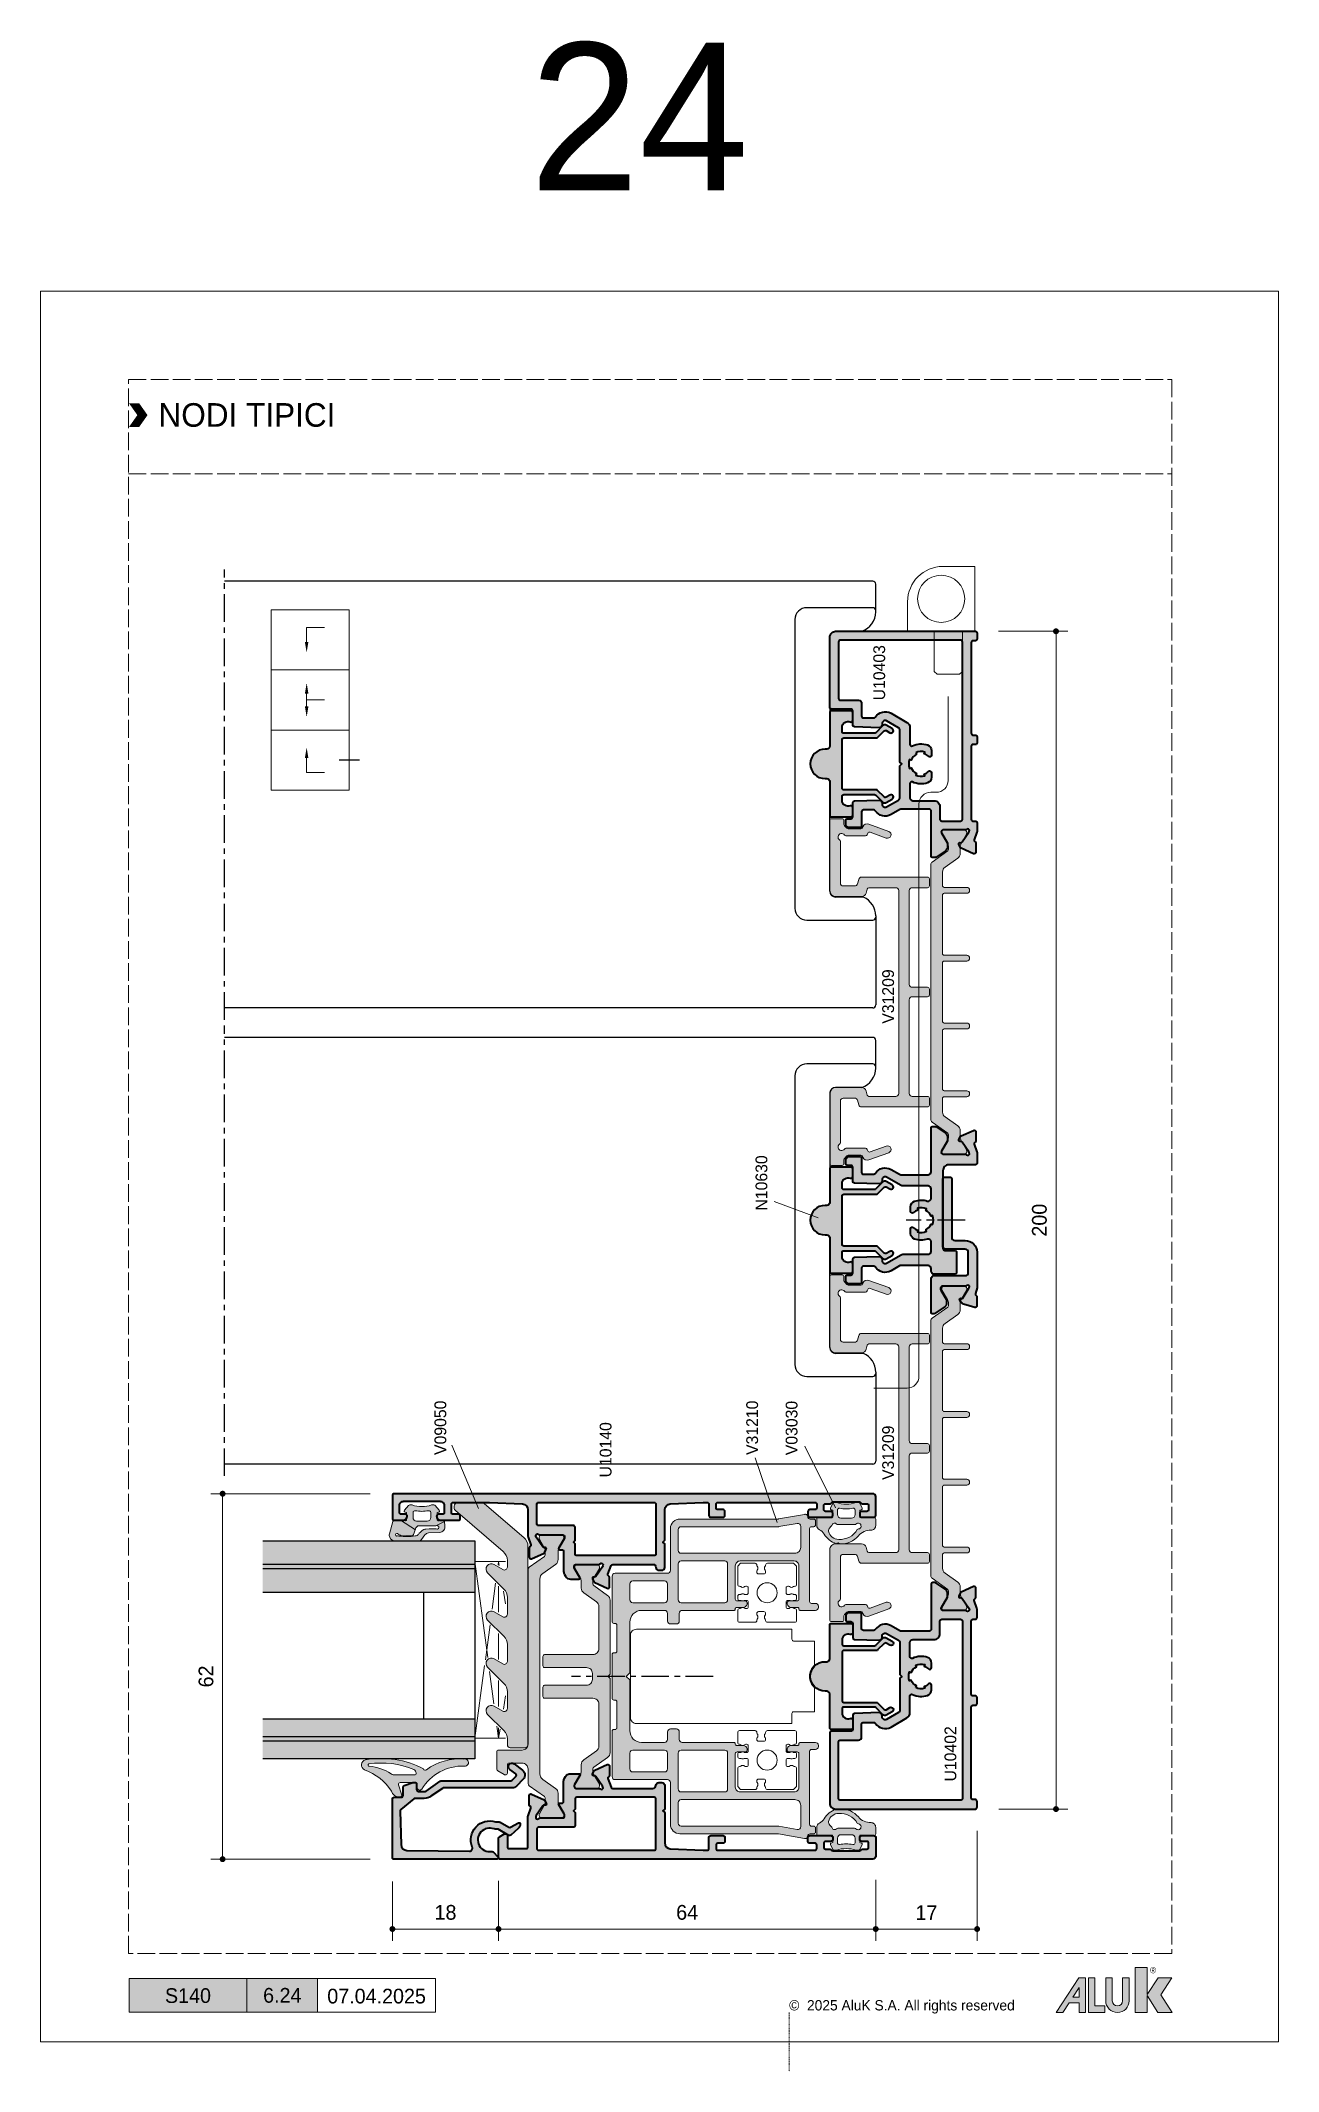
# Model space of a CAD drawing. Header units: millimetres. Extents: x -576 to 4430, y -1196 to 2690.
# Drawn here: x 780 to 990, y -791 to -446.5 of the extents above; entities that cross this region are included whole.
import ezdxf
from ezdxf.enums import TextEntityAlignment as Align

# ---------------------------------------------------------------- set-up
doc = ezdxf.new("R2010")
doc.units = ezdxf.units.MM
doc.header["$LTSCALE"] = 0.25
doc.header["$MEASUREMENT"] = 0
for name, pattern in [('ACAD_ISO02W100', [15, 12, -3]), ('CENTER', [2, 1.25, -0.25, 0.25, -0.25]), ('DOT2', [0.125, 0, -0.125])]:
    doc.linetypes.add(name, pattern=pattern)
doc.layers.get('0').update_dxf_attribs({"lineweight": 5})
doc.layers.get('Defpoints').update_dxf_attribs({"lineweight": 5})
for name, color, linetype, lineweight in [('01_Accessories', 102, 'Continuous', 9), ('01_Aluminum', 4, 'Continuous', 40), ('01_Axis', 1, 'CENTER', 15), ('01_Dimension', 251, 'Continuous', 9), ('01_External Border', 150, 'Continuous', 20), ('01_Fill Glass', 254, 'Continuous', 0), ('01_Fill Plastic', 253, 'Continuous', 0), ('01_Fill Polyamide', 10, 'Continuous', 0), ('01_Glazing', 6, 'Continuous', 25), ('01_Plastic', 3, 'Continuous', 20), ('01_Polyamide', 201, 'Continuous', 20), ('01_Text', 40, 'Continuous', 25), ('01_Thin line', 8, 'Continuous', 9)]:
    doc.layers.add(name, color=color, linetype=linetype, lineweight=lineweight)
for name, color, linetype in [('01_ALUK Logo', 7, 'Continuous'), ('ASSI', 1, 'CENTER'), ('FINE', 7, 'Continuous'), ('GOMMA', 3, 'Continuous'), ('QUOTE', 254, 'Continuous'), ('VETRO', 6, 'Continuous')]:
    doc.layers.add(name, color=color, linetype=linetype)
for name, color, linetype, lineweight, true_color in [('01_Fill 2°material', 7, 'Continuous', 0, 0xbfbfbf), ('01_Fill Aluminum', 7, 'Continuous', 0, 0xdcdcdc), ('01_Fill Border Red', 7, 'Continuous', 20, 0xe2001a), ('01_Text [White]', 7, 'Continuous', 25, 0xffffff)]:
    doc.layers.add(name, color=color, linetype=linetype, lineweight=lineweight, true_color=true_color)
doc.layers.add('01_Fill Border Grey', color=7, linetype='Continuous', true_color=0x555655)
doc.layers.add('02_Block Frame', color=7, linetype='Continuous', lineweight=5, true_color=0xe2001a, plot=False)
doc.layers.add('02_Layout Grid', color=252, linetype='DOT2', lineweight=5, plot=False, transparency=0.5)
doc.styles.add('ALUK Main&Secondary Titles', font='GOTHIC.TTF')
doc.styles.add('Aluk Text', font='GOTHIC.TTF')
doc.styles.get("Standard").update_dxf_attribs({"font": 'arial.ttf'})
doc.dimstyles.new('ALUK Manual 1-1', dxfattribs={"dimtxt": 2.5, "dimasz": 1, "dimexe": 2, "dimexo": 4, "dimgap": 1.5, "dimtad": 3, "dimdec": 1, "dimdsep": 46, "dimtxsty": 'Aluk Text', "dimblk": 'DOT', "dimcen": 0, "dimclrd": 256, "dimclre": 256, "dimclrt": 2, "dimaunit": 1, "dimadec": 0, "dimazin": 0, "dimtfac": 0.7, "dimtdec": 1, "dimtmove": 0, "dimatfit": 3, "dimldrblk": 'DOT', "dimfxl": 1, "dimtolj": 2, "dimlwd": -1, "dimlwe": -1, "dimarcsym": 0})

msp = doc.modelspace()

# ---------------------------------------------------------------- texts
at = {"layer": '01_Text', "style": 'Aluk Text'}
for s, p in [('U10403', (923.276, -558.416)), ('V31209', (924.787, -613.27)), ('N10630', (903.296, -644.969)), ('V09050', (848.822, -686.43)), ('V31210', (901.719, -686.43)), ('V03030', (908.407, -686.473)), ('U10140', (876.852, -690.237)), ('V31209', (924.787, -690.669)), ('U10402 ', (935.354, -741.819))]:
    msp.add_text(s, height=2, rotation=90, dxfattribs=at).set_placement(p)
at = {"layer": '01_Text', "ltscale": 0.25, "insert": (862.981, -446.871), "char_height": 25, "attachment_point": 1, "style": 'Aluk Text'}
msp.add_mtext_dynamic_manual_height_columns('24', width=46.83298, gutter_width=12.5, heights=[26.258], dxfattribs=at)
at = {"layer": '01_Text', "insert": (800, -510.029), "char_height": 4, "attachment_point": 4, "style": 'ALUK Main&Secondary Titles'}
msp.add_mtext_dynamic_manual_height_columns('NODI TIPICI', width=120.62971, gutter_width=15, heights=[0], dxfattribs=at)
at = {"layer": '01_Text', "style": 'ALUK Main&Secondary Titles'}
msp.add_attdef('07.04.2025', text='', height=2.5, dxfattribs=at).set_placement((837.001, -778.229), align=Align.MIDDLE)
at = {"layer": '01_Text [White]', "color": 7, "ltscale": 0.25, "true_color": 0xffffff, "style": 'Aluk Text'}
msp.add_attdef('6.24', text='', height=2.5, dxfattribs=at).set_placement((821.001, -778.097), align=Align.MIDDLE)

# ---------------------------------------------------------------- blocks, each defined once
blk = doc.blocks.new('serie_')
at = {"layer": '01_Text [White]', "color": 7, "true_color": 0xffffff, "insert": (10, -2.87), "char_height": 2.5, "attachment_point": 5, "style": 'ALUK Main&Secondary Titles'}
blk.add_mtext_dynamic_manual_height_columns('S140', width=20, gutter_width=12.5, heights=[0], dxfattribs=at)
blk = doc.blocks.new('N10630')
at = {"layer": '01_Fill Aluminum', "ltscale": 0.25}
h = blk.add_hatch(color=256, dxfattribs=at)
h.dxf.hatch_style = 1
h.paths.add_polyline_path([(9, 14.1, 0.414214), (8.7, 14.4), (3, 14.4, -0.414214), (2.5, 14.9), (2.5, 15.2, 1), (-2.5, 15.2), (-2.5, 14.9, -0.414214), (-3, 14.4), (-8.7, 14.4, 0.414214), (-9, 14.1), (-9, 10.8, 0.414214), (-8.7, 10.5), (-7.4, 10.5, 0.535184), (-7.12, 10.92, -0.535184), (-6.2, 12.3), (-5.5, 12.3, -0.414214), (-5.2, 12), (-5.2, 6.82, -0.198912), (-5.29, 6.61), (-6.49, 5.41, 0.339454), (-6.56, 4.81), (-5.98, 3.8, 1), (-5.29, 4.2), (-5.64, 4.81, -0.339454), (-5.59, 5.17), (-4.49, 6.28, 0.198912), (-4.4, 6.49), (-4.4, 12, -0.414214), (-4.1, 12.3), (4.1, 12.3, -0.414214), (4.4, 12), (4.4, 6.49, 0.198912), (4.49, 6.28), (5.59, 5.17, -0.339454), (5.64, 4.81), (5.29, 4.2, 1), (5.98, 3.8), (6.56, 4.81, 0.339454), (6.49, 5.41), (5.29, 6.61, -0.198912), (5.2, 6.82), (5.2, 12, -0.414214), (5.5, 12.3), (6.2, 12.3, -0.535184), (7.12, 10.92, 0.535184), (7.4, 10.5), (8.7, 10.5, 0.414214), (9, 10.8)])
at = {"layer": '01_Aluminum'}
blk.add_lwpolyline([(-6.2, 12.3), (-5.5, 12.3, -0.414214), (-5.2, 12), (-5.2, 6.82, -0.198912), (-5.29, 6.61), (-6.49, 5.41, 0.339454), (-6.56, 4.81), (-5.98, 3.8, 1), (-5.29, 4.2), (-5.64, 4.81, -0.339454), (-5.59, 5.17), (-4.49, 6.28, 0.198912), (-4.4, 6.49), (-4.4, 12, -0.414214), (-4.1, 12.3), (4.1, 12.3, -0.414214), (4.4, 12), (4.4, 6.49, 0.198912), (4.49, 6.28), (5.59, 5.17, -0.339454), (5.64, 4.81), (5.29, 4.2, 1), (5.98, 3.8), (6.56, 4.81, 0.339454), (6.49, 5.41), (5.29, 6.61, -0.198912), (5.2, 6.82), (5.2, 12, -0.414214), (5.5, 12.3), (6.2, 12.3, -0.535184), (7.12, 10.92, 0.535184), (7.4, 10.5), (8.7, 10.5, 0.414214), (9, 10.8), (9, 14.1, 0.414214), (8.7, 14.4), (3, 14.4, -0.414214), (2.5, 14.9), (2.5, 15.2, 1), (-2.5, 15.2), (-2.5, 14.9, -0.414214), (-3, 14.4), (-8.7, 14.4, 0.414214), (-9, 14.1), (-9, 10.8, 0.414214), (-8.7, 10.5), (-7.4, 10.5, 0.535184), (-7.12, 10.92, -0.535184)], format="xyb", close=True, dxfattribs=at)
blk = doc.blocks.new('U10140')
at = {"layer": '01_Fill Aluminum', "ltscale": 0.25}
h = blk.add_hatch(color=256, dxfattribs=at)
h.dxf.hatch_style = 1
h.paths.add_polyline_path([(28.2, -8.5), (27.9, -8.2), (28.2, -7.9), (28.2, -2.75, -0.400839), (29.15, -1.75), (34.7, -1.5), (35.4, -1.5, -0.414214), (35.7, -1.8), (35.7, -3.7, 0.414214), (36, -4), (38.1, -4, 0.414214), (38.4, -3.7), (38.4, -3, 0.414214), (38.1, -2.7), (37.2, -2.7, -0.414214), (36.9, -2.4), (36.9, -1.8, -0.414214), (37.2, -1.5), (53.7, -1.5, -0.414214), (54, -1.8), (54, -2.4, -0.414214), (53.7, -2.7), (52.8, -2.7, 0.414214), (52.5, -3), (52.5, -3.7, 0.414214), (52.8, -4), (56.4, -4, 0.414214), (56.7, -3.7), (56.7, -3.3, 0.414214), (56.4, -3), (55.5, -3, -0.414214), (55.2, -2.7), (55.2, -2, -0.414214), (55.5, -1.7), (56.25, -1.7, 0.267949), (56.51, -1.55, -0.267949), (56.77, -1.4), (61.23, -1.4, -0.267949), (61.49, -1.55, 0.267949), (61.75, -1.7), (62.5, -1.7, -0.414214), (62.8, -2), (62.8, -2.7, -0.414214), (62.5, -3), (61.6, -3, 0.414214), (61.3, -3.3), (61.3, -3.7, 0.414214), (61.6, -4), (63.7, -4, 0.414214), (64, -3.7), (64, -0.5, 0.414214), (63.5, 0), (0.3, 0, 0.414214), (0, -0.3), (0, -3.55, 0.267949), (0.15, -3.81), (0.93, -4.26, 0.131652), (1.08, -4.3, 0.569051), (1.5, -4), (1.5, -2.1, -0.414214), (1.8, -1.8), (4.7, -1.8, -0.414214), (5, -2.1), (5, -7.27, 0.086513), (5.02, -7.37), (5.49, -8.67, -0.392793), (5.36, -8.97), (5.34, -8.97, 0.294413), (5.21, -9.19), (5.2, -10.76, 0.548619), (5.62, -11.04), (7.73, -10.09, 0.177976), (7.87, -9.95), (8.11, -9.44, 0.717549), (7.87, -9.15, -0.329769), (7.53, -9.03), (6.41, -7.4), (6.33, -7.22, -0.855531), (6.82, -6.9, 0.213411), (7.05, -7), (10.9, -7, -0.414214), (11.2, -7.3), (11.2, -7.61), (10.23, -9.2, 0.585524), (10.4, -9.5), (10.75, -9.5, -0.414214), (11.05, -9.8), (11.05, -13.21, 0.181148), (11.3, -13.87, 0.307022), (12.22, -14.5), (13.65, -14.5, 0.585524), (13.82, -14.2), (12.85, -12.61), (12.85, -12.3, -0.414214), (13.15, -12), (17, -12, 0.213411), (17.23, -11.9, -0.85546), (17.72, -12.22), (17.64, -12.4), (16.52, -14.03, -0.267949), (16.25, -14.16), (16.13, -14.15, 0.57735), (15.94, -14.44), (16.18, -14.95, 0.177976), (16.32, -15.09), (18.43, -16.04, 0.544467), (18.85, -15.76), (18.84, -14.19, 0.303984), (18.7, -13.97, -0.402738), (18.56, -13.67), (19.09, -12.2, -0.316363), (19.38, -12), (26.2, -12, -0.414214), (26.7, -12.5, 0.414214), (27.2, -13), (27.7, -13, 0.414214), (28.2, -12.5)])
h.paths.add_polyline_path([(26.4, -10.5), (13.3, -10.5, -0.414214), (13, -10.2), (13, -8.5), (12.7, -8.2), (13, -7.9), (13, -5.7, 0.414214), (12.7, -5.4), (6.8, -5.4, -0.414214), (6.5, -5.1), (6.5, -1.8, -0.414214), (6.8, -1.5), (26.4, -1.5, -0.414214), (26.7, -1.8), (26.7, -10.2, -0.414214)], flags=16)
h.paths.add_polyline_path([(64, -58.3, 0.414214), (63.7, -58), (61.6, -58, 0.414214), (61.3, -58.3), (61.3, -58.7, 0.414214), (61.6, -59), (62.5, -59, -0.414214), (62.8, -59.3), (62.8, -60, -0.414214), (62.5, -60.3), (61.75, -60.3, 0.267949), (61.49, -60.45, -0.267949), (61.23, -60.6), (56.77, -60.6, -0.267949), (56.51, -60.45, 0.267949), (56.25, -60.3), (55.5, -60.3, -0.414214), (55.2, -60), (55.2, -59.3, -0.414214), (55.5, -59), (56.4, -59, 0.414214), (56.7, -58.7), (56.7, -58.3, 0.414214), (56.4, -58), (52.8, -58, 0.414214), (52.5, -58.3), (52.5, -59, 0.414214), (52.8, -59.3), (53.7, -59.3, -0.414214), (54, -59.6), (54, -60.2, -0.414214), (53.7, -60.5), (37.2, -60.5, -0.414214), (36.9, -60.2), (36.9, -59.6, -0.414214), (37.2, -59.3), (38.1, -59.3, 0.414214), (38.4, -59), (38.4, -58.3, 0.414214), (38.1, -58), (36, -58, 0.414214), (35.7, -58.3), (35.7, -60.2, -0.414214), (35.4, -60.5), (34.7, -60.5), (29.15, -60.25, -0.400839), (28.2, -59.25), (28.2, -54.1), (27.9, -53.8), (28.2, -53.5), (28.2, -49.5, 0.414214), (27.7, -49), (27.2, -49, 0.414214), (26.7, -49.5, -0.414214), (26.2, -50), (19.38, -50, -0.316363), (19.09, -49.8), (18.56, -48.33, -0.392793), (18.69, -48.03), (18.7, -48.03, 0.294413), (18.84, -47.81), (18.85, -46.24, 0.548619), (18.43, -45.96), (16.32, -46.91, 0.177976), (16.18, -47.05), (15.94, -47.56, 0.717549), (16.18, -47.85, -0.329769), (16.52, -47.97), (17.64, -49.6), (17.72, -49.78, -0.855531), (17.23, -50.1, 0.213411), (17, -50), (13.15, -50, -0.414214), (12.85, -49.7), (12.85, -49.39), (13.82, -47.8, 0.585524), (13.65, -47.5), (12.22, -47.5, 0.307022), (11.3, -48.13, 0.181148), (11.05, -48.79), (11.05, -52.2, -0.414214), (10.75, -52.5), (10.4, -52.5, 0.585524), (10.23, -52.8), (11.2, -54.39), (11.2, -54.7, -0.414214), (10.9, -55), (7.05, -55, 0.213411), (6.82, -55.1, -0.85546), (6.33, -54.78), (6.41, -54.6), (7.53, -52.97, -0.267949), (7.8, -52.84), (7.92, -52.85, 0.57735), (8.11, -52.56), (7.87, -52.05, 0.177976), (7.73, -51.91), (5.62, -50.96, 0.544467), (5.2, -51.24), (5.21, -52.81, 0.303984), (5.35, -53.03, -0.402738), (5.49, -53.33), (5.02, -54.63, 0.086513), (5, -54.73), (5, -59.25, -0.400839), (4.05, -60.25), (-1.5, -60.5), (-7.7, -60.5, -0.414214), (-8, -60.2), (-8, -58.8, -0.414214), (-7.7, -58.5), (-6.8, -58.5, 0.414214), (-6.5, -58.2), (-6.5, -57.8, 0.414214), (-6.8, -57.5), (-9.8, -57.5, 0.414214), (-10.5, -58.2, 0.414214), (-10.2, -58.5), (-9.5, -58.5, -0.414214), (-9.2, -58.8), (-9.2, -60, -0.414214), (-9.9, -60.7), (-16.1, -60.7, -0.414214), (-16.8, -60), (-16.8, -58.8, -0.414214), (-16.5, -58.5), (-15.8, -58.5, 0.414214), (-15.5, -58.2, 0.414214), (-16.2, -57.5), (-17.7, -57.5, 0.414214), (-18, -57.8), (-18, -61.7, 0.414214), (-17.7, -62), (63.5, -62, 0.414214), (64, -61.5)])
h.paths.add_polyline_path([(26.4, -60.5), (6.8, -60.5, -0.414214), (6.5, -60.2), (6.5, -56.9, -0.414214), (6.8, -56.6), (12.7, -56.6, 0.414214), (13, -56.3), (13, -54.1), (12.7, -53.8), (13, -53.5), (13, -51.8, -0.414214), (13.3, -51.5), (26.4, -51.5, -0.414214), (26.7, -51.8), (26.7, -60.2, -0.414214)], flags=16)
at = {"layer": '01_Fill Polyamide', "ltscale": 0.25}
h = blk.add_hatch(color=256, dxfattribs=at)
h.dxf.hatch_style = 1
h.paths.add_polyline_path([(7.01, -14.5, -0.243523), (7.52, -13.52), (9.69, -11.99, 0.243523), (10.11, -11.17), (10.11, -9.71, -0.131571), (10.27, -9.11), (11.08, -7.71, 0.131571), (11.11, -7.61), (11.11, -7.4, 0.414214), (10.71, -7), (7.31, -7, 0.414214), (6.91, -7.4), (6.91, -7.61, 0.131571), (6.94, -7.71), (7.75, -9.11, -0.131571), (7.91, -9.71), (7.91, -10.4, -0.243523), (7.78, -10.64), (5.22, -12.45, 0.243523), (5.01, -12.86), (5.01, -15.3, -0.414214), (4.01, -16.3), (1.81, -16.3, -0.414214), (1.51, -16), (1.51, -14.6, 0.474297), (1.15, -14.31, 0.183081), (0.94, -14.34), (-0.14, -14.96, 0.267949), (-0.29, -15.22), (-0.29, -18.2, 0.414214), (0.01, -18.5), (4.01, -18.5, -0.414214), (5.01, -19.5), (5.01, -49.14, 0.243523), (5.22, -49.55), (7.78, -51.36, -0.243523), (7.91, -51.6), (7.91, -52.29, -0.131571), (7.75, -52.89), (6.94, -54.29, 0.131571), (6.91, -54.39), (6.91, -54.6, 0.414214), (7.31, -55), (10.71, -55, 0.414214), (11.11, -54.6), (11.11, -54.39, 0.131571), (11.08, -54.29), (10.27, -52.89, -0.131571), (10.11, -52.29), (10.11, -50.83, 0.243523), (9.69, -50.01), (7.52, -48.48, -0.243523), (7.01, -47.5)])
h = blk.add_hatch(color=256, dxfattribs=at)
h.dxf.hatch_style = 1
h.paths.add_polyline_path([(18.93, -18.07, 0.243523), (18.51, -17.25), (16.16, -15.59, -0.243523), (16.03, -15.35), (16.03, -14.89, -0.131571), (16.2, -14.29), (17.11, -12.71, 0.131571), (17.13, -12.61), (17.13, -12.4, 0.414214), (16.73, -12), (13.33, -12, 0.414214), (12.93, -12.4), (12.93, -12.61, 0.131571), (12.96, -12.71), (13.87, -14.29, -0.131571), (14.03, -14.89), (14.03, -16.02, 0.243523), (14.46, -16.84), (16.61, -18.36, -0.243523), (17.03, -19.17), (17.03, -26.3, -0.414214), (16.03, -27.3), (7.83, -27.3, 0.414214), (7.53, -27.6), (7.53, -29.2, 0.414214), (7.83, -29.5), (14.93, -29.5, -0.414214), (15.93, -30.5), (15.93, -31.5, -0.414214), (14.93, -32.5), (7.83, -32.5, 0.414214), (7.53, -32.8), (7.53, -34.4, 0.414214), (7.83, -34.7), (16.03, -34.7, -0.414214), (17.03, -35.7), (17.03, -42.83, -0.243523), (16.61, -43.64), (14.46, -45.16, 0.243523), (14.03, -45.98), (14.03, -47.11, -0.131571), (13.87, -47.71), (12.96, -49.29, 0.131571), (12.93, -49.39), (12.93, -49.6, 0.414214), (13.33, -50), (16.73, -50, 0.414214), (17.13, -49.6), (17.13, -49.39, 0.131571), (17.11, -49.29), (16.2, -47.71, -0.131571), (16.03, -47.11), (16.03, -46.65, -0.243523), (16.16, -46.41), (18.51, -44.75, 0.243523), (18.93, -43.93), (18.93, -31.38, 0.198912), (18.91, -31.31), (18.66, -31.07, -0.414214), (18.66, -30.93), (18.91, -30.69, 0.198912), (18.93, -30.62)])
at = {"layer": '01_Aluminum'}
for points in [[(38.4, -3, 0.414214), (38.1, -2.7), (37.2, -2.7, -0.414214), (36.9, -2.4), (36.9, -1.8, -0.414214), (37.2, -1.5), (53.7, -1.5, -0.414214), (54, -1.8), (54, -2.4, -0.414214), (53.7, -2.7), (52.8, -2.7, 0.414214), (52.5, -3), (52.5, -3.7, 0.414214), (52.8, -4), (56.4, -4, 0.414214), (56.7, -3.7), (56.7, -3.3, 0.414214), (56.4, -3), (55.5, -3, -0.414214), (55.2, -2.7), (55.2, -2, -0.414214), (55.5, -1.7), (56.25, -1.7, 0.267949), (56.51, -1.55, -0.267949), (56.77, -1.4), (61.23, -1.4, -0.267949), (61.49, -1.55, 0.267949), (61.75, -1.7), (62.5, -1.7, -0.414214), (62.8, -2), (62.8, -2.7, -0.414214), (62.5, -3), (61.6, -3, 0.414214), (61.3, -3.3), (61.3, -3.7, 0.414214), (61.6, -4), (63.7, -4, 0.414214), (64, -3.7), (64, -0.5, 0.414214), (63.5, 0), (0.3, 0, 0.414214), (0, -0.3), (0, -3.55, 0.267949), (0.15, -3.81), (0.93, -4.26, 0.131652), (1.08, -4.3), (1.2, -4.3, 0.414214), (1.5, -4), (1.5, -2.1, -0.414214), (1.8, -1.8), (4.7, -1.8, -0.414214), (5, -2.1), (5, -7.27, 0.086513), (5.02, -7.37), (5.49, -8.67, -0.392793), (5.36, -8.97), (5.34, -8.97, 0.294413), (5.21, -9.19), (5.2, -10.76, 0.548619), (5.62, -11.04), (7.73, -10.09, 0.177976), (7.87, -9.95), (8.11, -9.44, 0.57735), (7.92, -9.15), (7.8, -9.16, -0.267949), (7.53, -9.03), (6.41, -7.4), (6.33, -7.22, -0.85546), (6.82, -6.9, 0.213411), (7.05, -7), (10.9, -7, -0.414214), (11.2, -7.3), (11.2, -7.52, -0.137872), (11.16, -7.68), (10.23, -9.2, 0.585524), (10.4, -9.5), (10.75, -9.5, -0.414214), (11.05, -9.8), (11.05, -13.21, 0.137872), (11.2, -13.73), (11.37, -14.02, 0.261413), (12.22, -14.5), (13.65, -14.5, 0.585524), (13.82, -14.2), (12.89, -12.68, -0.137872), (12.85, -12.52), (12.85, -12.3, -0.414214), (13.15, -12), (17, -12, 0.213411), (17.23, -11.9, -0.85546), (17.72, -12.22), (17.64, -12.4), (16.52, -14.03, -0.267949), (16.25, -14.16), (16.13, -14.15, 0.57735), (15.94, -14.44), (16.18, -14.95, 0.177976), (16.32, -15.09), (18.43, -16.04, 0.548619), (18.85, -15.76), (18.84, -14.19, 0.294413), (18.7, -13.97), (18.69, -13.97, -0.392793), (18.56, -13.67), (19.09, -12.2, -0.316363), (19.38, -12), (26.2, -12, -0.414214), (26.7, -12.5, 0.414214), (27.2, -13), (27.7, -13, 0.414214), (28.2, -12.5), (28.2, -8.5), (27.9, -8.2), (28.2, -7.9), (28.2, -2.75, -0.400839), (29.15, -1.75), (34.7, -1.5), (35.4, -1.5, -0.414214), (35.7, -1.8), (35.7, -3.7, 0.414214), (36, -4), (38.1, -4, 0.414214), (38.4, -3.7)], [(13, -7.9), (13, -5.7, 0.414214), (12.7, -5.4), (6.8, -5.4, -0.414214), (6.5, -5.1), (6.5, -1.8, -0.414214), (6.8, -1.5), (26.4, -1.5, -0.414214), (26.7, -1.8), (26.7, -10.2, -0.414214), (26.4, -10.5), (13.3, -10.5, -0.414214), (13, -10.2), (13, -8.5), (12.7, -8.2)], [(36.9, -60.2, 0.414214), (37.2, -60.5), (53.7, -60.5, 0.414214), (54, -60.2), (54, -59.6, 0.414214), (53.7, -59.3), (52.8, -59.3, -0.414214), (52.5, -59), (52.5, -58.3, -0.414214), (52.8, -58), (56.4, -58, -0.414214), (56.7, -58.3), (56.7, -58.7, -0.414214), (56.4, -59), (55.5, -59, 0.414214), (55.2, -59.3), (55.2, -60, 0.414214), (55.5, -60.3), (56.25, -60.3, -0.267949), (56.51, -60.45, 0.267949), (56.77, -60.6), (61.23, -60.6, 0.267949), (61.49, -60.45, -0.267949), (61.75, -60.3), (62.5, -60.3, 0.414214), (62.8, -60), (62.8, -59.3, 0.414214), (62.5, -59), (61.6, -59, -0.414214), (61.3, -58.7), (61.3, -58.3, -0.414214), (61.6, -58), (63.7, -58, -0.414214), (64, -58.3), (64, -61.5, -0.414214), (63.5, -62), (-17.7, -62, -0.414214), (-18, -61.7), (-18, -57.8, -0.414214), (-17.7, -57.5), (-16.2, -57.5, -0.414214), (-15.5, -58.2, -0.414214), (-15.8, -58.5), (-16.5, -58.5, 0.414214), (-16.8, -58.8), (-16.8, -60, 0.414214), (-16.1, -60.7), (-9.9, -60.7, 0.414214), (-9.2, -60), (-9.2, -58.8, 0.414214), (-9.5, -58.5), (-10.2, -58.5, -0.414214), (-10.5, -58.2, -0.414214), (-9.8, -57.5), (-6.8, -57.5, -0.414214), (-6.5, -57.8), (-6.5, -58.2, -0.414214), (-6.8, -58.5), (-7.7, -58.5, 0.414214), (-8, -58.8), (-8, -60.2, 0.414214), (-7.7, -60.5), (-1.5, -60.5), (4.05, -60.25, 0.400839), (5, -59.25), (5, -54.73, -0.086513), (5.02, -54.63), (5.49, -53.33, 0.392793), (5.36, -53.03), (5.34, -53.03, -0.294413), (5.21, -52.81), (5.2, -51.24, -0.548619), (5.62, -50.96), (7.73, -51.91, -0.177976), (7.87, -52.05), (8.11, -52.56, -0.57735), (7.92, -52.85), (7.8, -52.84, 0.267949), (7.53, -52.97), (6.41, -54.6), (6.33, -54.78, 0.85546), (6.82, -55.1, -0.213411), (7.05, -55), (10.9, -55, 0.414214), (11.2, -54.7), (11.2, -54.48, 0.137872), (11.16, -54.32), (10.23, -52.8, -0.585524), (10.4, -52.5), (10.75, -52.5, 0.414214), (11.05, -52.2), (11.05, -48.79, -0.137872), (11.2, -48.27), (11.37, -47.98, -0.261413), (12.22, -47.5), (13.65, -47.5, -0.585524), (13.82, -47.8), (12.89, -49.32, 0.137872), (12.85, -49.48), (12.85, -49.7, 0.414214), (13.15, -50), (17, -50, -0.213411), (17.23, -50.1, 0.85546), (17.72, -49.78), (17.64, -49.6), (16.52, -47.97, 0.267949), (16.25, -47.84), (16.13, -47.85, -0.57735), (15.94, -47.56), (16.18, -47.05, -0.177976), (16.32, -46.91), (18.43, -45.96, -0.548619), (18.85, -46.24), (18.84, -47.81, -0.294413), (18.7, -48.03), (18.69, -48.03, 0.392793), (18.56, -48.33), (19.09, -49.8, 0.316363), (19.38, -50), (26.2, -50, 0.414214), (26.7, -49.5, -0.414214), (27.2, -49), (27.7, -49, -0.414214), (28.2, -49.5), (28.2, -53.5), (27.9, -53.8), (28.2, -54.1), (28.2, -59.25, 0.400839), (29.15, -60.25), (34.7, -60.5), (35.4, -60.5, 0.414214), (35.7, -60.2), (35.7, -58.3, -0.414214), (36, -58), (38.1, -58, -0.414214), (38.4, -58.3), (38.4, -59, -0.414214), (38.1, -59.3), (37.2, -59.3, 0.414214), (36.9, -59.6)], [(6.5, -60.2, 0.414214), (6.8, -60.5), (26.4, -60.5, 0.414214), (26.7, -60.2), (26.7, -51.8, 0.414214), (26.4, -51.5), (13.3, -51.5, 0.414214), (13, -51.8), (13, -53.5), (12.7, -53.8), (13, -54.1), (13, -56.3, -0.414214), (12.7, -56.6), (6.8, -56.6, 0.414214), (6.5, -56.9)]]:
    blk.add_lwpolyline(points, format="xyb", close=True, dxfattribs=at)
at = {"layer": '01_Polyamide'}
for points in [[(9.69, -11.99), (7.52, -13.52, 0.243523), (7.01, -14.5), (7.01, -47.5, 0.243523), (7.52, -48.48), (9.69, -50.01, -0.243523), (10.11, -50.83), (10.11, -52.29, 0.131571), (10.27, -52.89), (11.08, -54.29, -0.131571), (11.11, -54.39), (11.11, -54.6, -0.414214), (10.71, -55), (7.31, -55, -0.414214), (6.91, -54.6), (6.91, -54.39, -0.131571), (6.94, -54.29), (7.75, -52.89, 0.131571), (7.91, -52.29), (7.91, -51.6, 0.243523), (7.78, -51.36), (5.22, -49.55, -0.243523), (5.01, -49.14), (5.01, -19.5, 0.414214), (4.01, -18.5), (0.01, -18.5, -0.414214), (-0.29, -18.2), (-0.29, -15.22, -0.267949), (-0.14, -14.96), (0.94, -14.34, -0.131652), (1.09, -14.3), (1.21, -14.3, -0.414214), (1.51, -14.6), (1.51, -16, 0.414214), (1.81, -16.3), (4.01, -16.3, 0.414214), (5.01, -15.3), (5.01, -12.86, -0.243523), (5.22, -12.45), (7.78, -10.64, 0.243523), (7.91, -10.4), (7.91, -9.71, 0.131571), (7.75, -9.11), (6.94, -7.71, -0.131571), (6.91, -7.61), (6.91, -7.4, -0.414214), (7.31, -7), (10.71, -7, -0.414214), (11.11, -7.4), (11.11, -7.61, -0.131571), (11.08, -7.71), (10.27, -9.11, 0.131571), (10.11, -9.71), (10.11, -11.17, -0.243523)], [(15.93, -30.5, 0.414214), (14.93, -29.5), (7.83, -29.5, -0.414214), (7.53, -29.2), (7.53, -27.6, -0.414214), (7.83, -27.3), (16.03, -27.3, 0.414214), (17.03, -26.3), (17.03, -19.17, 0.243523), (16.61, -18.36), (14.46, -16.84, -0.243523), (14.03, -16.02), (14.03, -14.89, 0.131571), (13.87, -14.29), (12.96, -12.71, -0.131571), (12.93, -12.61), (12.93, -12.4, -0.414214), (13.33, -12), (16.73, -12, -0.414214), (17.13, -12.4), (17.13, -12.61, -0.131571), (17.11, -12.71), (16.2, -14.29, 0.131571), (16.03, -14.89), (16.03, -15.35, 0.243523), (16.16, -15.59), (18.51, -17.25, -0.243523), (18.93, -18.07), (18.93, -30.62, -0.198912), (18.91, -30.69), (18.66, -30.93, 0.414214), (18.66, -31.07), (18.91, -31.31, -0.198912), (18.93, -31.38), (18.93, -43.93, -0.243523), (18.51, -44.75), (16.16, -46.41, 0.243523), (16.03, -46.65), (16.03, -47.11, 0.131571), (16.2, -47.71), (17.11, -49.29, -0.131571), (17.13, -49.39), (17.13, -49.6, -0.414214), (16.73, -50), (13.33, -50, -0.414214), (12.93, -49.6), (12.93, -49.39, -0.131571), (12.96, -49.29), (13.87, -47.71, 0.131571), (14.03, -47.11), (14.03, -45.98, -0.243523), (14.46, -45.16), (16.61, -43.64, 0.243523), (17.03, -42.83), (17.03, -35.7, 0.414214), (16.03, -34.7), (7.83, -34.7, -0.414214), (7.53, -34.4), (7.53, -32.8, -0.414214), (7.83, -32.5), (14.93, -32.5, 0.414214), (15.93, -31.5)]]:
    blk.add_lwpolyline(points, format="xyb", close=True, dxfattribs=at)
blk = doc.blocks.new('V09050')
at = {"layer": '01_Fill Plastic'}
blk.add_hatch(color=256, dxfattribs=at).paths.add_polyline_path([(0.78, -5.64, 0.178558), (0.9, -5.32), (0.9, -1, 0.414214), (0.4, -0.5), (0.01, -0.5, 0.219427), (-0.37, -0.68), (-7.31, -8.8, -0.219427), (-8.83, -9.5), (-9.95, -9.5, -0.57735), (-10.39, -8.75), (-9.52, -7.25, 0.876976), (-10.94, -6.16), (-13.69, -8.91, -0.198912), (-15.1, -9.5), (-17.95, -9.5, -0.57735), (-18.39, -8.75), (-17.52, -7.25, 0.876976), (-18.94, -6.16), (-21.69, -8.91, -0.198912), (-23.1, -9.5), (-25.95, -9.5, -0.57735), (-26.39, -8.75), (-25.52, -7.25, 0.876976), (-26.94, -6.16), (-29.69, -8.91, -0.198912), (-31.1, -9.5), (-33.95, -9.5, -0.57735), (-34.39, -8.75), (-33.52, -7.25, 0.876976), (-34.94, -6.16), (-37.69, -8.91, -0.198912), (-39.1, -9.5), (-40.1, -9.5, 0.414214), (-40.6, -10), (-40.6, -12.5, 0.414214), (-40.1, -13), (-6.43, -13, 0.219427), (-4.91, -12.3)])
at = {"layer": '01_Plastic'}
blk.add_lwpolyline([(-40.6, -10, -0.414214), (-40.1, -9.5), (-39.1, -9.5, 0.198912), (-37.69, -8.91), (-34.94, -6.16, -0.876976), (-33.52, -7.25), (-34.39, -8.75, 0.57735), (-33.95, -9.5), (-31.1, -9.5, 0.198912), (-29.69, -8.91), (-26.94, -6.16, -0.876976), (-25.52, -7.25), (-26.39, -8.75, 0.57735), (-25.95, -9.5), (-23.1, -9.5, 0.198912), (-21.69, -8.91), (-18.94, -6.16, -0.876976), (-17.52, -7.25), (-18.39, -8.75, 0.57735), (-17.95, -9.5), (-15.1, -9.5, 0.198912), (-13.69, -8.91), (-10.94, -6.16, -0.876976), (-9.52, -7.25), (-10.39, -8.75, 0.57735), (-9.95, -9.5), (-8.83, -9.5, 0.219427), (-7.31, -8.8), (-0.37, -0.68, -0.219427), (0.01, -0.5), (0.4, -0.5, -0.414214), (0.9, -1), (0.9, -5.32, -0.178558), (0.78, -5.64), (-4.91, -12.3, -0.219427), (-6.43, -13), (-40.1, -13, -0.414214), (-40.6, -12.5)], format="xyb", close=True, dxfattribs=at)
blk = doc.blocks.new('N10822')
at = {"layer": '01_Fill Aluminum', "ltscale": 0.25}
h = blk.add_hatch(color=256, dxfattribs=at)
h.dxf.hatch_style = 1
h.paths.add_polyline_path([(18.3, 0.1, 0.414214), (18.1, 0.3), (0.5, 0.3, 0.668179), (0.36, -0.04), (1.23, -0.92, 0.239713), (1.49, -1, -1.314619), (1.05, -4.83, 0.096472), (0.94, -4.81), (0.5, -4.81, -0.131652), (0.35, -4.77), (-1.45, -3.73, 0.32492), (-1.8, -3.77), (-3.06, -4.9, 0.221443), (-3.39, -5.68, 0.543658), (-3.1, -5.84), (-1.75, -5.11, -0.260828), (-1.45, -5.11), (0.03, -5.97, 0.131652), (0.18, -6.01), (0.73, -6.01, -0.077954), (0.82, -6.02, 0.639471), (4.76, -1.75, -0.535663), (5.22, -1.06), (15.84, -1.19, -0.402203), (16.83, -2.16), (16.99, -7.85, -0.237824), (16.88, -8.1), (14.69, -9.93, -0.175595), (14.5, -10), (12.9, -10, 0.153915), (11.76, -10.36), (9.83, -11.71, -0.153915), (9.54, -11.8), (-2.02, -11.8, 0.198912), (-2.73, -12.09), (-3.9, -13.27, 0.457988), (-3.79, -14.78), (-2.36, -15.88, 1), (-1.63, -14.92), (-2.62, -14.16, -0.452966), (-2.65, -13.71), (-2.03, -13.09, -0.198912), (-1.81, -13), (9.92, -13, 0.153915), (10.21, -12.91), (12.57, -11.25, -0.153915), (12.75, -11.2), (13.9, -11.2, -0.414214), (14.2, -11.5), (14.2, -12.4, 0.414214), (14.5, -12.7), (14.77, -12.7, 0.078702), (14.86, -12.69), (16.29, -12.22, 0.32492), (16.5, -11.93), (16.5, -10.5, -0.414214), (16.8, -10.2), (18, -10.2, 0.414214), (18.3, -9.9)])
at = {"layer": '01_Aluminum'}
blk.add_lwpolyline([(0.82, -6.02, 0.077954), (0.73, -6.01), (0.18, -6.01, -0.131652), (0.03, -5.97), (-1.45, -5.11, 0.260828), (-1.75, -5.11), (-3.1, -5.84, -0.568509), (-3.39, -5.67), (-3.39, -5.65, -0.212557), (-3.06, -4.9), (-1.8, -3.77, -0.32492), (-1.45, -3.73), (0.35, -4.77, 0.131652), (0.5, -4.81), (0.94, -4.81, -0.096472), (1.05, -4.83, 1.314619), (1.49, -1, -0.239713), (1.23, -0.92), (0.36, -0.04, -0.668179), (0.5, 0.3), (18.1, 0.3, -0.414214), (18.3, 0.1), (18.3, -9.9, -0.414216), (18, -10.2), (16.8, -10.2, 0.414214), (16.5, -10.5), (16.5, -11.93, -0.32492), (16.29, -12.22), (14.86, -12.69, -0.078702), (14.77, -12.7), (14.5, -12.7, -0.414214), (14.2, -12.4), (14.2, -11.5, 0.414214), (13.9, -11.2), (12.75, -11.2, 0.153915), (12.57, -11.25), (10.21, -12.91, -0.153915), (9.92, -13), (-1.81, -13, 0.198912), (-2.03, -13.09), (-2.65, -13.71, 0.452966), (-2.62, -14.16), (-1.63, -14.92, -1), (-2.36, -15.88), (-3.79, -14.78, -0.457988), (-3.9, -13.27), (-2.73, -12.09, -0.198912), (-2.02, -11.8), (9.54, -11.8, 0.153915), (9.83, -11.71), (11.76, -10.36, -0.153915), (12.9, -10), (14.5, -10, 0.175595), (14.69, -9.93), (16.88, -8.1, 0.237824), (16.99, -7.85), (16.83, -2.16, 0.402203), (15.84, -1.19), (5.23, -1.06, 0.542071), (4.76, -1.75, -0.639471)], format="xyb", close=True, dxfattribs=at)
blk = doc.blocks.new('V03030')
at = {"layer": '01_Fill 2°material', "ltscale": 0.25}
h = blk.add_hatch(color=256, dxfattribs=at)
h.dxf.hatch_style = 1
h.paths.add_polyline_path([(2.6, 2.9), (2.69, 2.55, -0.493042), (2.5, 2.3), (1.4, 2.3), (1.33, 2.55, 0.418496), (1.08, 2.69), (0.21, 2.28, 0.221695), (0.1, 2.05), (0.1, 1.76, 0.08472), (0.11, 1.66, -0.170664), (0.11, -1.66, 0.08472), (0.1, -1.76), (0.1, -2.05, 0.221695), (0.21, -2.28), (1.08, -2.69, 0.418496), (1.33, -2.55), (1.4, -2.3), (2.5, -2.3, -0.493042), (2.69, -2.55), (2.6, -2.9), (2.6, -4.7, 0.414214), (2.9, -5), (4, -5, 0.414214), (4.8, -4.2, -0.228088), (5.76, -2.04, 0.228712), (7.1, 0.97, 0.102869), (7.04, 1.2, -0.380462), (7.02, 1.57, 0.327737), (7.09, 1.72, 0.177234), (5.48, 3.73, -0.143501), (4.71, 4.56, 0.283896), (4, 5), (2.9, 5, 0.414214), (2.6, 4.7)])
h.paths.add_polyline_path([(4.69, 2.97, -0.152953), (4.98, 3, -0.349474), (6.36, 1.27, -0.278774), (4.7, -1.87, 0.128257), (4.59, -2.1, -1.366185), (3.75, -1.64, 0.206032), (3.85, -1.42), (3.85, 1.42, 0.206032), (3.75, 1.64, -0.577092), (3.89, 2.4, 0.132253), (4.11, 2.55, -0.123363)], flags=16)
h.paths.add_polyline_path([(2.75, 0.9), (2.75, -0.9, -0.414214), (2.15, -1.5), (1.38, -1.5, -0.473474), (1.08, -1.14, 0.099331), (1.08, 1.14, -0.473474), (1.38, 1.5), (2.15, 1.5, -0.414214)], flags=16)
at = {"layer": '01_Plastic'}
for points in [[(2.6, -2.9), (2.69, -2.55, 0.493042), (2.5, -2.3), (1.4, -2.3), (1.33, -2.55, -0.418496), (1.08, -2.69), (0.21, -2.28, -0.221695), (0.1, -2.05), (0.1, -1.76, -0.08472), (0.11, -1.66, 0.170664), (0.11, 1.66, -0.08472), (0.1, 1.76), (0.1, 2.05, -0.221695), (0.21, 2.28), (1.08, 2.69, -0.418496), (1.33, 2.55), (1.4, 2.3), (2.5, 2.3, 0.493042), (2.69, 2.55), (2.6, 2.9), (2.6, 4.7, -0.414214), (2.9, 5), (4, 5, -0.283896), (4.71, 4.56, 0.141119), (5.46, 3.74, -0.175605), (7.08, 1.76, -0.414638), (7.02, 1.57, 0.380462), (7.04, 1.2, -0.102869), (7.1, 0.97, -0.229245), (5.75, -2.05, 0.227349), (4.8, -4.2, -0.414214), (4, -5), (2.9, -5, -0.414214), (2.6, -4.7)], [(6.36, 1.27, -0.278774), (4.7, -1.87, 0.128257), (4.59, -2.1, -1.366185), (3.75, -1.64, 0.206032), (3.85, -1.42), (3.85, 1.42, 0.206032), (3.75, 1.64, -0.577092), (3.89, 2.4, 0.132253), (4.11, 2.55, -0.123363), (4.69, 2.97, -0.152953), (4.98, 3, -0.349474)]]:
    blk.add_lwpolyline(points, format="xyb", close=True, dxfattribs=at)
blk.add_lwpolyline([(2.75, -0.9), (2.75, 0.9, 0.414214), (2.15, 1.5), (1.38, 1.5, 0.473474), (1.08, 1.14, -0.099331), (1.08, -1.14, 0.473474), (1.38, -1.5), (2.15, -1.5, 0.414214), (2.75, -0.9)], format="xyb", dxfattribs=at)
blk = doc.blocks.new('809120')
at = {"layer": '01_Fill Plastic', "ltscale": 0.25}
h = blk.add_hatch(color=256, dxfattribs=at)
h.dxf.hatch_style = 1
h.paths.add_polyline_path([(-9.32, -2.78, 1.248095), (-9.27, -3.97, 0.180641), (-2.91, -2.16, -0.571388), (-2.39, -2.31, 0.168668), (7.45, -3.84, 0.698506), (7.61, -2.17, -0.159099), (3.03, 1.47, 0.302817), (1.73, 2.5, 0.536771), (1.31, 1.97), (1.84, 0.39, -0.511773), (1.55, 0), (-1.05, 0, -0.414214), (-1.35, 0.3), (-1.35, 0.9, 0.752498), (-2.1, 1.11, -0.27203)])
h.paths.add_polyline_path([(-0.88, -1.3), (2.72, -1.3, -0.138334), (3.09, -1.49, 0.117417), (6.79, -2.77, -0.964685), (6.87, -3.15, -0.136865), (-0.77, -2.2, -0.234974), (-1.15, -1.61, -0.505344)], flags=16)
at = {"layer": '01_Plastic'}
for points in [[(-1.35, 0.9, 0.752498), (-2.1, 1.11, -0.27203), (-9.32, -2.78, 1.248095), (-9.27, -3.97, 0.180641), (-2.91, -2.16, -0.571388), (-2.39, -2.31, 0.168668), (7.45, -3.84, 0.698506), (7.61, -2.17, -0.159099), (3.03, 1.47, 0.302817), (1.73, 2.5, 0.536771), (1.31, 1.97), (1.84, 0.39, -0.511773), (1.55, 0), (-1.05, 0, -0.414214), (-1.35, 0.3)], [(6.87, -3.15, -0.136865), (-0.77, -2.2, -0.234974), (-1.15, -1.61, -0.505344), (-0.88, -1.3), (2.72, -1.3, -0.138334), (3.09, -1.49, 0.117417), (6.79, -2.77, -0.964685)]]:
    blk.add_lwpolyline(points, format="xyb", close=True, dxfattribs=at)
blk = doc.blocks.new('V31210')
at = {"layer": '01_Fill Plastic', "ltscale": 0.25}
h = blk.add_hatch(color=256, dxfattribs=at)
h.dxf.hatch_style = 1
h.paths.add_polyline_path([(17.5, -1.1, 0.414214), (17, -0.6), (9.3, -0.6, 0.56391), (8.98, -1.01, -0.511918), (8.7, -1.4), (4.3, -1.4, -0.414214), (4, -1.1), (4, -0.9, 0.414214), (3.7, -0.6), (-3.7, -0.6, 0.56391), (-4.02, -1.01, -0.511918), (-4.3, -1.4), (-8.7, -1.4, -0.414214), (-9, -1.1), (-9, -0.9, 0.414214), (-9.3, -0.6), (-17, -0.6, 0.414214), (-17.5, -1.1), (-17.5, -10, -0.414214), (-18, -10.5), (-25.1, -10.5, 0.414214), (-26.7, -12.1), (-26.7, -28.75), (-27.49, -33.25, 0.06072), (-27.5, -33.37, 0.436678), (-27.1, -33.8, -0.414214), (-26.7, -34.2), (-26.7, -34.8, 0.414214), (-26.4, -35.1), (-25.7, -35.1, 0.414214), (-25.4, -34.8), (-25.4, -34.4, -0.414214), (-25.1, -34.1), (-12.7, -34.1, -0.414214), (-12.4, -34.4), (-12.4, -35.1, 0.474498), (-11.8, -35.59, 0.474498), (-11.2, -35.1), (-11.2, -32.5, 0.513478), (-11.45, -32.29, -0.487928), (-11.7, -32.1), (-11.7, -31, 0.439778), (-12.46, -30.3, 0.453476), (-12.8, -30.6), (-12.8, -32, -0.414214), (-13.1, -32.3), (-18.79, -32.3, -0.414214), (-19.59, -31.5), (-19.59, -22.3, -0.414214), (-18.79, -21.5), (-13.1, -21.5, -0.414214), (-12.8, -21.8), (-12.8, -23.2, 0.453476), (-12.46, -23.5, 0.439778), (-11.7, -22.8), (-11.7, -21.7, -0.414214), (-11.5, -21.5), (-11.4, -21.5, 0.414214), (-11.2, -21.3), (-11.2, -12.5, -0.414214), (-10.7, -12), (-9.4, -12, 0.414214), (-8.9, -11.5), (-8.9, -10.5, 0.414214), (-9.4, -10), (-10.7, -10, -0.414214), (-11.2, -9.5), (-11.2, -5.6, -0.414214), (-9.2, -3.6), (-0.6, -3.6), (0, -3), (0.6, -3.6), (9.2, -3.6, -0.414214), (11.2, -5.6), (11.2, -9.5, -0.414214), (10.7, -10), (9.4, -10, 0.414214), (8.9, -10.5), (8.9, -11.5, 0.414214), (9.4, -12), (10.7, -12, -0.414214), (11.2, -12.5), (11.2, -21.3, 0.513478), (11.45, -21.51, -0.487928), (11.7, -21.7), (11.7, -22.8, 0.439778), (12.46, -23.5, 0.453476), (12.8, -23.2), (12.8, -21.8, -0.414214), (13.1, -21.5), (18.79, -21.5, -0.414214), (19.59, -22.3), (19.59, -31.5, -0.414214), (18.79, -32.3), (13.1, -32.3, -0.414214), (12.8, -32), (12.8, -30.6, 0.453476), (12.46, -30.3, 0.439778), (11.7, -31), (11.7, -32.1, -0.414214), (11.5, -32.3), (11.4, -32.3, 0.414214), (11.2, -32.5), (11.2, -35.1, 0.474498), (11.8, -35.59, 0.474498), (12.4, -35.1), (12.4, -34.4, -0.414214), (12.7, -34.1), (25.1, -34.1, -0.414214), (25.4, -34.4), (25.4, -34.8, 0.414214), (25.7, -35.1), (26.4, -35.1, 0.414214), (26.7, -34.8), (26.7, -34.2, -0.414214), (27.1, -33.8, 0.414214), (27.5, -33.4, 0.076148), (27.49, -33.25), (26.7, -28.75), (26.7, -12.1, 0.414214), (25.1, -10.5), (18, -10.5, -0.414214), (17.5, -10)])
h.paths.add_polyline_path([(-12.5, -4.1), (-12.5, -9.5, -0.414214), (-13, -10), (-15.7, -10, -0.414214), (-16.2, -9.5), (-16.2, -4.1, -0.414214), (-15.7, -3.6), (-13, -3.6, -0.414214)], flags=16)
h.paths.add_polyline_path([(-13, -11.8, -0.414214), (-12.5, -12.3), (-12.5, -19.7, -0.414214), (-13, -20.2), (-19.09, -20.2, -0.414214), (-19.59, -19.7), (-19.59, -12.3, -0.414214), (-19.09, -11.8)], flags=16)
h.paths.add_polyline_path([(-20.89, -12.3), (-20.89, -31.6, -0.414214), (-21.89, -32.6), (-25.46, -32.6, -0.466308), (-25.95, -32.01), (-25.41, -28.91, 0.043661), (-25.4, -28.82), (-25.4, -12.3, -0.414214), (-24.9, -11.8), (-21.39, -11.8, -0.414214)], flags=16)
h.paths.add_polyline_path([(12.5, -4.1, -0.414214), (13, -3.6), (15.7, -3.6, -0.414214), (16.2, -4.1), (16.2, -9.5, -0.414214), (15.7, -10), (13, -10, -0.414214), (12.5, -9.5)], flags=16)
h.paths.add_polyline_path([(13, -11.8), (19.09, -11.8, -0.414214), (19.59, -12.3), (19.59, -19.7, -0.414214), (19.09, -20.2), (13, -20.2, -0.414214), (12.5, -19.7), (12.5, -12.3, -0.414214)], flags=16)
h.paths.add_polyline_path([(21.39, -11.8), (24.9, -11.8, -0.414214), (25.4, -12.3), (25.4, -28.82, 0.043661), (25.41, -28.91), (25.95, -32.01, -0.466308), (25.46, -32.6), (21.89, -32.6, -0.414214), (20.89, -31.6), (20.89, -12.3, -0.414214)], flags=16)
at = {"layer": '01_Plastic'}
for points in [[(-11.7, -31), (-11.7, -32.1, 0.414214), (-11.5, -32.3), (-11.4, -32.3, -0.414214), (-11.2, -32.5), (-11.2, -35.1, -0.414214), (-11.7, -35.6), (-11.9, -35.6, -0.414214), (-12.4, -35.1), (-12.4, -34.4, 0.414214), (-12.7, -34.1), (-25.1, -34.1, 0.414214), (-25.4, -34.4), (-25.4, -34.8, -0.414214), (-25.7, -35.1), (-26.4, -35.1, -0.414214), (-26.7, -34.8), (-26.7, -34.2, 0.414214), (-27.1, -33.8, -0.414214), (-27.5, -33.4), (-27.5, -33.34, -0.043661), (-27.49, -33.25), (-26.71, -28.8, 0.043661), (-26.7, -28.71), (-26.7, -12.1, -0.414214), (-25.1, -10.5), (-18, -10.5, 0.414214), (-17.5, -10), (-17.5, -1.1, -0.414214), (-17, -0.6), (-9.3, -0.6, -0.414214), (-9, -0.9), (-9, -1.1, 0.414214), (-8.7, -1.4), (-4.3, -1.4, 0.414214), (-4, -1.1), (-4, -0.9, -0.414214), (-3.7, -0.6), (3.7, -0.6, -0.414214), (4, -0.9), (4, -1.1, 0.414214), (4.3, -1.4), (8.7, -1.4, 0.414214), (9, -1.1), (9, -0.9, -0.414214), (9.3, -0.6), (17, -0.6, -0.414214), (17.5, -1.1), (17.5, -10, 0.414214), (18, -10.5), (25.1, -10.5, -0.414214), (26.7, -12.1), (26.7, -28.71, 0.043661), (26.71, -28.8), (27.49, -33.25, -0.043661), (27.5, -33.34), (27.5, -33.4, -0.414214), (27.1, -33.8), (27.1, -33.8, 0.414214), (26.7, -34.2), (26.7, -34.8, -0.414214), (26.4, -35.1), (25.7, -35.1, -0.414214), (25.4, -34.8), (25.4, -34.4, 0.414214), (25.1, -34.1), (12.7, -34.1, 0.414214), (12.4, -34.4), (12.4, -35.1, -0.414214), (11.9, -35.6), (11.7, -35.6, -0.414214), (11.2, -35.1), (11.2, -32.5, -0.414214), (11.4, -32.3), (11.5, -32.3, 0.414214), (11.7, -32.1), (11.7, -31, -0.414214), (12.4, -30.3), (12.5, -30.3, -0.414214), (12.8, -30.6), (12.8, -32, 0.414214), (13.1, -32.3), (18.79, -32.3, 0.414214), (19.59, -31.5), (19.59, -22.3, 0.414214), (18.79, -21.5), (13.1, -21.5, 0.414214), (12.8, -21.8), (12.8, -23.2, -0.414214), (12.5, -23.5), (12.4, -23.5, -0.414214), (11.7, -22.8), (11.7, -21.7, 0.414214), (11.5, -21.5), (11.4, -21.5, -0.414214), (11.2, -21.3), (11.2, -12.5, 0.414214), (10.7, -12), (9.4, -12, -0.414214), (8.9, -11.5), (8.9, -10.5, -0.414214), (9.4, -10), (10.7, -10, 0.414214), (11.2, -9.5), (11.2, -5.6, 0.414214), (9.2, -3.6), (0.6, -3.6), (0, -3), (-0.6, -3.6), (-9.2, -3.6, 0.414214), (-11.2, -5.6), (-11.2, -9.5, 0.414214), (-10.7, -10), (-9.4, -10, -0.414214), (-8.9, -10.5), (-8.9, -11.5, -0.414214), (-9.4, -12), (-10.7, -12, 0.414214), (-11.2, -12.5), (-11.2, -21.3, -0.414214), (-11.4, -21.5), (-11.5, -21.5, 0.414214), (-11.7, -21.7), (-11.7, -22.8, -0.414214), (-12.4, -23.5), (-12.5, -23.5, -0.414214), (-12.8, -23.2), (-12.8, -21.8, 0.414214), (-13.1, -21.5), (-18.79, -21.5, 0.414214), (-19.59, -22.3), (-19.59, -31.5, 0.414214), (-18.79, -32.3), (-13.1, -32.3, 0.414214), (-12.8, -32), (-12.8, -30.6, -0.414214), (-12.5, -30.3), (-12.4, -30.3, -0.414214)], [(-15.7, -10, -0.414214), (-16.2, -9.5), (-16.2, -4.1, -0.414214), (-15.7, -3.6), (-13, -3.6, -0.414214), (-12.5, -4.1), (-12.5, -9.5, -0.414214), (-13, -10)], [(15.7, -10, 0.414214), (16.2, -9.5), (16.2, -4.1, 0.414214), (15.7, -3.6), (13, -3.6, 0.414214), (12.5, -4.1), (12.5, -9.5, 0.414214), (13, -10)], [(-25.46, -32.6), (-21.89, -32.6, 0.414214), (-20.89, -31.6), (-20.89, -12.3, 0.414214), (-21.39, -11.8), (-24.9, -11.8, 0.414214), (-25.4, -12.3), (-25.4, -28.82, -0.043661), (-25.41, -28.91), (-25.95, -32.01, 0.466308)], [(-19.59, -19.7), (-19.59, -12.3, -0.414214), (-19.09, -11.8), (-13, -11.8, -0.414214), (-12.5, -12.3), (-12.5, -19.7, -0.414214), (-13, -20.2), (-19.09, -20.2, -0.414214)], [(19.59, -19.7), (19.59, -12.3, 0.414214), (19.09, -11.8), (13, -11.8, 0.414214), (12.5, -12.3), (12.5, -19.7, 0.414214), (13, -20.2), (19.09, -20.2, 0.414214)], [(25.46, -32.6), (21.89, -32.6, -0.414214), (20.89, -31.6), (20.89, -12.3, -0.414214), (21.39, -11.8), (24.9, -11.8, -0.414214), (25.4, -12.3), (25.4, -28.82, 0.043661), (25.41, -28.91), (25.95, -32.01, -0.466308)]]:
    blk.add_lwpolyline(points, format="xyb", close=True, dxfattribs=at)
blk = doc.blocks.new('PNS100')
at = {"layer": '01_Plastic', "color": 7}
blk.add_lwpolyline([(4.36, 3.82, 0.377964), (4.36, 4.48, -0.182676), (4.29, 4.68), (4.29, 4.7, 0.414214), (3.99, 5), (0.89, 5), (0.39, 4.5), (0.39, 2.05, 0.414214), (0.69, 1.75), (0.71, 1.75, -0.182676), (0.91, 1.68, 0.377964), (1.57, 1.68, -0.182676), (1.77, 1.75), (1.89, 1.75, -0.414214), (2.19, 1.45), (2.19, 0.55, -0.414214), (1.89, 0.25), (1.77, 0.25, -0.182676), (1.57, 0.33, 0.377964), (0.91, 0.33, -0.182676), (0.71, 0.25), (0.69, 0.25, 0.414214), (0.39, -0.05), (0.39, -4.5), (0.89, -5), (3.99, -5, 0.414214), (4.29, -4.7), (4.29, -4.68, -0.182676), (4.36, -4.48, 0.377964), (4.36, -3.82, -0.182676), (4.29, -3.62), (4.29, -3.5, -0.414214), (4.59, -3.2), (5.39, -3.2, -0.414214), (5.69, -3.5), (5.69, -3.76, -0.127017), (5.65, -3.91, 0.258199), (5.65, -4.39, -0.127017), (5.69, -4.54), (5.69, -4.7, 0.414214), (5.99, -5), (6.39, -5, 0.414214), (6.69, -4.7), (6.69, -4.54, -0.127017), (6.73, -4.39, 0.258199), (6.73, -3.91, -0.127017), (6.69, -3.76), (6.69, -3.5, -0.414214), (6.99, -3.2), (7.79, -3.2, -0.414214), (8.09, -3.5), (8.09, -3.62, -0.182676), (8.01, -3.82, 0.377964), (8.01, -4.48, -0.182676), (8.09, -4.68), (8.09, -4.7, 0.414214), (8.39, -5), (10.09, -5, 0.414214), (10.39, -4.7), (10.39, -0.05, 0.414214), (10.09, 0.25), (10.07, 0.25, -0.182676), (9.87, 0.33, 0.377964), (9.21, 0.33, -0.182676), (9.01, 0.25), (8.89, 0.25, -0.414214), (8.59, 0.55), (8.59, 1.45, -0.414214), (8.89, 1.75), (9.01, 1.75, -0.182676), (9.21, 1.68, 0.377964), (9.87, 1.68, -0.182676), (10.07, 1.75), (10.09, 1.75, 0.414214), (10.39, 2.05), (10.39, 4.7, 0.414214), (10.09, 5), (8.39, 5, 0.414214), (8.09, 4.7), (8.09, 4.68, -0.182676), (8.01, 4.48, 0.377964), (8.01, 3.82, -0.182676), (8.09, 3.62), (8.09, 3.5, -0.414214), (7.79, 3.2), (6.99, 3.2, -0.414214), (6.69, 3.5), (6.69, 3.76, -0.127017), (6.73, 3.91, 0.258199), (6.73, 4.39, -0.127017), (6.69, 4.54), (6.69, 4.7, 0.414214), (6.39, 5), (5.99, 5, 0.414214), (5.69, 4.7), (5.69, 4.54, -0.127017), (5.65, 4.39, 0.258199), (5.65, 3.91, -0.127017), (5.69, 3.76), (5.69, 3.5, -0.414214), (5.39, 3.2), (4.59, 3.2, -0.414214), (4.29, 3.5), (4.29, 3.62, -0.182676)], format="xyb", close=True, dxfattribs=at)
blk.add_circle((5.39, 0), 1.7, dxfattribs=at)
blk = doc.blocks.new('A$C679dea35')
at = {"layer": '01_Accessories'}
for p, q in [((0, 9.3), (5, 9.3)), ((-6.8, 4.8), (-7.3, 4.3)), ((-7.3, 4.3), (-7.3, 0.5)), ((-6.8, 4.8), (-6.3, 4.8)), ((-6.3, 4.8), (0, 4.8)), ((-7.3, 0.5), (-6.8, 0)), ((-6.3, 0), (-6.8, 0)), ((0, 0), (-6.3, 0)), ((11, 3.3), (11, 3.1)), ((11, -2.1), (0, -2.1))]:
    blk.add_line(p, q, dxfattribs=at)
at = {"layer": '01_Accessories', "ltscale": 0.25}
for p, q in [((0, 9.3), (0, -2.1)), ((11, 3.1), (11, -2.1))]:
    blk.add_line(p, q, dxfattribs=at)
blk.add_circle((5.5, 3.6), 4, dxfattribs=at)
at = {"layer": '01_Accessories'}
blk.add_arc((5, 3.3), 6, 0, 90, dxfattribs=at)
blk = doc.blocks.new('_Dot')
at = {"color": 0, "linetype": 'ByBlock', "lineweight": -2}
blk.add_line((-0.5, 0), (-1, 0), dxfattribs=at)
at = {"color": 0, "linetype": 'ByBlock', "const_width": 0.5}
blk.add_lwpolyline([(-0.25, 0, 1), (0.25, 0, 1)], format="xyb", close=True, dxfattribs=at)
blk = doc.blocks.new('*D160')
at = {"layer": '01_Dimension', "ltscale": 0.25, "transparency": 16777216}
for p, q in [((942.49, -546.7), (954.27, -546.7)), ((952.27, -745.5), (952.27, -547.7)), ((942.59, -746.5), (954.27, -746.5))]:
    blk.add_line(p, q, dxfattribs=at)
at = {"layer": 'Defpoints', "color": 0, "ltscale": 0.25, "transparency": 16777216}
for p in [(938.49, -546.7), (952.27, -546.7), (938.59, -746.5)]:
    blk.add_point(p, dxfattribs=at)
at = {"layer": '01_Dimension', "ltscale": 0.25, "transparency": 16777216}
for p, rotation in [((952.27, -546.7), 90), ((952.27, -746.5), 270)]:
    blk.add_blockref('_Dot', p, dxfattribs=dict(at, rotation=rotation))
at = {"layer": '01_Dimension', "color": 2, "ltscale": 0.25, "transparency": 16777216, "insert": (949.46, -646.6), "char_height": 2.5, "attachment_point": 5, "rotation": 90, "style": 'Aluk Text'}
blk.add_mtext('\\A2;200', dxfattribs=at)
blk = doc.blocks.new('*D161')
at = {"layer": '01_Dimension', "ltscale": 0.25, "transparency": 16777216}
for p, q in [((938.89, -750.2), (938.89, -768.85)), ((921.69, -758.5), (921.69, -768.85)), ((937.89, -766.85), (922.69, -766.85))]:
    blk.add_line(p, q, dxfattribs=at)
at = {"layer": 'Defpoints', "color": 0, "ltscale": 0.25, "transparency": 16777216}
for p in [(938.89, -746.2), (921.69, -754.5), (921.69, -766.85)]:
    blk.add_point(p, dxfattribs=at)
at = {"layer": '01_Dimension', "ltscale": 0.25, "transparency": 16777216, "rotation": 180}
blk.add_blockref('_Dot', (921.69, -766.85), dxfattribs=at)
at = {"layer": '01_Dimension', "ltscale": 0.25, "transparency": 16777216}
blk.add_blockref('_Dot', (938.89, -766.85), dxfattribs=at)
at = {"layer": '01_Dimension', "color": 2, "ltscale": 0.25, "transparency": 16777216, "insert": (930.29, -764.07), "char_height": 2.5, "attachment_point": 5, "style": 'Aluk Text'}
blk.add_mtext('\\A2;17', dxfattribs=at)
blk = doc.blocks.new('*D162')
at = {"layer": '01_Dimension', "ltscale": 0.25, "transparency": 16777216}
for p, q in [((857.69, -758.7), (857.69, -768.85)), ((921.69, -758.5), (921.69, -768.85)), ((920.69, -766.85), (858.69, -766.85))]:
    blk.add_line(p, q, dxfattribs=at)
at = {"layer": 'Defpoints', "color": 0, "ltscale": 0.25, "transparency": 16777216}
for p in [(857.69, -754.7), (921.69, -754.5), (857.69, -766.85)]:
    blk.add_point(p, dxfattribs=at)
at = {"layer": '01_Dimension', "ltscale": 0.25, "transparency": 16777216, "rotation": 180}
blk.add_blockref('_Dot', (857.69, -766.85), dxfattribs=at)
at = {"layer": '01_Dimension', "ltscale": 0.25, "transparency": 16777216}
blk.add_blockref('_Dot', (921.69, -766.85), dxfattribs=at)
at = {"layer": '01_Dimension', "color": 2, "ltscale": 0.25, "transparency": 16777216, "insert": (889.69, -764.04), "char_height": 2.5, "attachment_point": 5, "style": 'Aluk Text'}
blk.add_mtext('\\A2;64', dxfattribs=at)
blk = doc.blocks.new('*D255')
at = {"layer": '01_Dimension', "ltscale": 0.25, "transparency": 16777216}
for p, q in [((839.69, -758.8), (839.69, -768.85)), ((857.69, -758.7), (857.69, -768.85)), ((856.69, -766.85), (840.69, -766.85))]:
    blk.add_line(p, q, dxfattribs=at)
at = {"layer": 'Defpoints', "color": 0, "ltscale": 0.25, "transparency": 16777216}
for p in [(839.69, -754.8), (857.69, -754.7), (839.69, -766.85)]:
    blk.add_point(p, dxfattribs=at)
at = {"layer": '01_Dimension', "ltscale": 0.25, "transparency": 16777216, "rotation": 180}
blk.add_blockref('_Dot', (839.69, -766.85), dxfattribs=at)
at = {"layer": '01_Dimension', "ltscale": 0.25, "transparency": 16777216}
blk.add_blockref('_Dot', (857.69, -766.85), dxfattribs=at)
at = {"layer": '01_Dimension', "color": 2, "ltscale": 0.25, "transparency": 16777216, "insert": (848.69, -764.04), "char_height": 2.5, "attachment_point": 5, "style": 'Aluk Text'}
blk.add_mtext('\\A2;18', dxfattribs=at)
blk = doc.blocks.new('*D256')
at = {"layer": '01_Dimension', "ltscale": 0.25, "transparency": 16777216}
for p, q in [((835.89, -693), (808.88, -693)), ((810.88, -754), (810.88, -694)), ((835.89, -755), (808.88, -755))]:
    blk.add_line(p, q, dxfattribs=at)
at = {"layer": 'Defpoints', "color": 0, "ltscale": 0.25, "transparency": 16777216}
for p in [(810.88, -693), (839.89, -693), (839.89, -755)]:
    blk.add_point(p, dxfattribs=at)
at = {"layer": '01_Dimension', "ltscale": 0.25, "transparency": 16777216}
for p, rotation in [((810.88, -693), 90), ((810.88, -755), 270)]:
    blk.add_blockref('_Dot', p, dxfattribs=dict(at, rotation=rotation))
at = {"layer": '01_Dimension', "color": 2, "ltscale": 0.25, "transparency": 16777216, "insert": (808.07, -724), "char_height": 2.5, "attachment_point": 5, "rotation": 90, "style": 'Aluk Text'}
blk.add_mtext('\\A2;62', dxfattribs=at)
blk = doc.blocks.new('U10402')
at = {"layer": '01_Fill Aluminum', "ltscale": 0.25}
h = blk.add_hatch(color=256, dxfattribs=at)
h.dxf.hatch_style = 1
h.paths.add_polyline_path([(-62.53, 11.48, -0.131652), (-62.49, 11.63), (-61.63, 13.1, 0.400766), (-62.29, 15.78, -0.255626), (-62.43, 16.04), (-62.43, 17.8, -0.414214), (-62.13, 18.1), (-59.73, 18.1, 0.414214), (-59.43, 18.4), (-59.43, 20.28, 0.198912), (-59.51, 20.49), (-59.74, 20.71, 0.198912), (-59.95, 20.8), (-60.63, 20.8, 0.414214), (-60.93, 20.5), (-60.93, 19.9, -0.414214), (-61.23, 19.6), (-63.64, 19.6, 0.404026), (-63.94, 19.31), (-64.08, 15.12, 0.507842), (-63.47, 14.59, -0.65065), (-62.93, 13.85), (-64.09, 11.85, -0.267949), (-64.52, 11.6), (-69.92, 11.6), (-70.22, 11.3), (-70.52, 11.6), (-75.93, 11.6, -0.267949), (-76.36, 11.85), (-77.52, 13.85, -0.57735), (-77.08, 14.6), (-76.87, 14.6, 0.424475), (-76.37, 15.12), (-76.52, 19.31, 0.404026), (-76.81, 19.6), (-79.23, 19.6, -0.414214), (-79.53, 19.9), (-79.53, 23.2, 0.414214), (-79.83, 23.5), (-91.73, 23.5, 0.414214), (-92.73, 22.5), (-92.73, -1.2, 0.414214), (-92.43, -1.5), (-91.43, -1.5, 0.414214), (-91.13, -1.2), (-91.13, -0.8, -0.414214), (-90.83, -0.5), (-75.43, -0.5, -0.414214), (-75.13, -0.8), (-75.13, -1.2, 0.414214), (-74.83, -1.5), (-73.83, -1.5, 0.414214), (-73.53, -1.2), (-73.53, -0.8, -0.414214), (-73.23, -0.5), (-60.83, -0.5, -0.414214), (-60.53, -0.8), (-60.53, -1.2, 0.414214), (-60.23, -1.5), (-58.76, -1.5, 0.086513), (-58.66, -1.48), (-57.35, -1.01, -0.392793), (-57.06, -1.14), (-57.05, -1.15, 0.294413), (-56.84, -1.29), (-55.26, -1.3, 0.548619), (-54.99, -0.88), (-55.94, 1.23, 0.177976), (-56.08, 1.37), (-56.59, 1.61, 0.717549), (-56.88, 1.37, -0.329769), (-56.99, 1.03), (-58.62, -0.09), (-58.8, -0.17, -0.855531), (-59.13, 0.32, 0.213411), (-59.03, 0.55), (-59.03, 4.3, -0.414983), (-58.72, 4.6), (-58.68, 4.6, -0.131652), (-58.53, 4.56), (-56.76, 3.54, 0.131652), (-56.61, 3.5), (-56.25, 3.5, 0.248118), (-55.42, 3.94), (-54.37, 5.47, 0.147321), (-54.32, 5.64), (-54.32, 6, 0.414214), (-54.62, 6.3), (-62.23, 6.3, -0.414214), (-62.53, 6.6)])
h.paths.add_polyline_path([(-64.46, 9.9, -0.414214), (-63.96, 9.4), (-63.96, 5.8, 0.414214), (-62.96, 4.8), (-60.83, 4.8, -0.414214), (-60.53, 4.5), (-60.53, 1.3, -0.414214), (-60.83, 1), (-90.93, 1, -0.414214), (-91.23, 1.3), (-91.23, 21.7, -0.414214), (-90.93, 22), (-81.33, 22, -0.414214), (-81.03, 21.7), (-81.03, 18.6, 0.414214), (-80.53, 18.1), (-78.33, 18.1, -0.414214), (-78.03, 17.8), (-78.03, 16.04, -0.255626), (-78.16, 15.78, 0.400766), (-78.82, 13.1), (-77.26, 10.4, 0.267949), (-76.39, 9.9), (-73.56, 9.9, -0.552156), (-73.29, 9.47, 0.196798), (-73.44, 6.9, 0.320528), (-72.5, 6.22), (-71.72, 6.22, 0.666464), (-71.5, 6.73, -0.120948), (-71.95, 7.47), (-72.23, 7.38, -0.18921), (-72.12, 8.91), (-71.85, 8.78, -0.18921), (-70.88, 9.68), (-70.99, 9.95, -0.18921), (-69.46, 9.95), (-69.57, 9.68, -0.18921), (-68.6, 8.78), (-68.33, 8.91, -0.18921), (-68.22, 7.38), (-68.51, 7.47, -0.120948), (-68.95, 6.73, 0.666464), (-68.73, 6.22), (-67.95, 6.22, 0.320528), (-67.01, 6.9, 0.196798), (-67.16, 9.47, -0.552156), (-66.89, 9.9)], flags=16)
h.paths.add_polyline_path([(-2.23, 5.8, 0.414214), (-2.72, 6.3), (-8.43, 6.3, 0.49698), (-8.71, 5.92, 0.224928), (-8.67, 5.67), (-7.48, 3.91, 0.244698), (-7.07, 3.7), (-6.33, 3.7, 0.143961), (-6.22, 3.73), (-4.71, 4.65, -0.143961), (-4.54, 4.7), (-4.33, 4.7, -0.414214), (-4.03, 4.4), (-4.03, 0.37, -0.707107), (-4.03, -0.2), (-4.06, -0.2, -0.142329), (-4.39, -0.11), (-6.09, 0.98), (-6.08, 1.27, 0.57735), (-6.37, 1.45), (-6.65, 1.3, 0.198912), (-7.05, 0.83), (-7.65, -1.09, 0.506242), (-7.36, -1.48), (-5.81, -1.48, 0.267788), (-5.64, -1.37, -0.327326), (-5.31, -1.23), (-4.32, -1.49, 0.06452), (-4.25, -1.5), (1.73, -1.5, 0.414214), (3.73, 0.5), (3.73, 2.3, -0.414214), (4.23, 2.8), (14.17, 2.8, 0.414214), (14.47, 3.1), (14.47, 4, 0.414214), (14.17, 4.3), (2.73, 4.3, 0.414214), (2.23, 3.8), (2.23, 0.5, -0.414214), (1.73, 0), (-1.73, 0, -0.414214), (-2.23, 0.5)])
at = {"layer": '01_Fill Polyamide', "ltscale": 0.25}
h = blk.add_hatch(color=256, dxfattribs=at)
h.dxf.hatch_style = 1
h.paths.add_polyline_path([(-26.58, 4.37, -0.414214), (-26.28, 4.07), (-26.28, 0.27, 1), (-25.28, 0.27), (-25.28, 4.07, -0.414214), (-24.98, 4.37), (-15.08, 4.37, -0.414214), (-14.78, 4.07), (-14.78, 0.27, 1), (-13.78, 0.27), (-13.78, 4.07, -0.414214), (-13.48, 4.37), (-11.17, 4.37, -0.243523), (-10.35, 3.94), (-8.83, 1.79, 0.243523), (-8.01, 1.37), (-6.91, 1.37, -0.131571), (-6.31, 1.2), (-4.73, 0.29, 0.245162), (-4.55, 0.28, 0.507822), (-4.03, 0.67), (-4.03, 4.07, 0.507822), (-4.55, 4.45, 0.245162), (-4.73, 4.44), (-6.31, 3.53, -0.131571), (-6.91, 3.37), (-7.34, 3.37, -0.243523), (-7.59, 3.49), (-9.47, 6.15, 0.243523), (-9.88, 6.37), (-53.17, 6.37, 0.243523), (-53.58, 6.15), (-55.46, 3.49, -0.243523), (-55.71, 3.37), (-56.14, 3.37, -0.131571), (-56.74, 3.53), (-58.32, 4.44, 0.245162), (-58.5, 4.45, 0.507822), (-59.03, 4.07), (-59.03, 0.67, 0.507822), (-58.5, 0.28, 0.245162), (-58.32, 0.29), (-56.74, 1.2, -0.131571), (-56.14, 1.37), (-55.04, 1.37, 0.243523), (-54.22, 1.79), (-52.7, 3.94, -0.243523), (-51.88, 4.37), (-49.58, 4.37, -0.414214), (-49.28, 4.07), (-49.28, 0.27, 1), (-48.28, 0.27), (-48.28, 4.07, -0.414214), (-47.98, 4.37), (-38.08, 4.37, -0.414214), (-37.78, 4.07), (-37.78, 0.27, 1), (-36.78, 0.27), (-36.78, 4.07, -0.414214), (-36.48, 4.37)])
at = {"layer": '01_Aluminum'}
for points in [[(-63.64, 19.6, 0.404026), (-63.94, 19.31), (-64.08, 15.12, 0.424475), (-63.58, 14.6), (-63.37, 14.6, -0.57735), (-62.93, 13.85), (-64.09, 11.85, -0.267949), (-64.52, 11.6), (-69.92, 11.6), (-70.22, 11.3), (-70.52, 11.6), (-75.93, 11.6, -0.267949), (-76.36, 11.85), (-77.52, 13.85, -0.57735), (-77.08, 14.6), (-76.87, 14.6, 0.424475), (-76.37, 15.12), (-76.52, 19.31, 0.404026), (-76.81, 19.6), (-79.23, 19.6, -0.414214), (-79.53, 19.9), (-79.53, 23.2, 0.414214), (-79.83, 23.5), (-91.73, 23.5, 0.414214), (-92.73, 22.5), (-92.73, -1.2, 0.414214), (-92.43, -1.5), (-91.43, -1.5, 0.414214), (-91.13, -1.2), (-91.13, -0.8, -0.414214), (-90.83, -0.5), (-75.43, -0.5, -0.414214), (-75.13, -0.8), (-75.13, -1.2, 0.414214), (-74.83, -1.5), (-73.83, -1.5, 0.414214), (-73.53, -1.2), (-73.53, -0.8, -0.414214), (-73.23, -0.5), (-60.83, -0.5, -0.414214), (-60.53, -0.8), (-60.53, -1.2, 0.414214), (-60.23, -1.5), (-58.76, -1.5, 0.086513), (-58.66, -1.48), (-57.35, -1.01, -0.392793), (-57.06, -1.14), (-57.05, -1.15, 0.294413), (-56.84, -1.29), (-55.26, -1.3, 0.548619), (-54.99, -0.88), (-55.94, 1.23, 0.177976), (-56.08, 1.37), (-56.59, 1.61, 0.57735), (-56.87, 1.42), (-56.86, 1.3, -0.267949), (-56.99, 1.03), (-58.62, -0.09), (-58.8, -0.17, -0.85546), (-59.13, 0.32, 0.213411), (-59.03, 0.55), (-59.03, 4.3, -0.412357), (-58.72, 4.6), (-58.68, 4.6, -0.131652), (-58.53, 4.56), (-56.76, 3.54, 0.131652), (-56.61, 3.5), (-56.25, 3.5, 0.248118), (-55.42, 3.94), (-54.38, 5.47, 0.153915), (-54.32, 5.64), (-54.32, 6, 0.414214), (-54.62, 6.3), (-62.23, 6.3, -0.414214), (-62.53, 6.6), (-62.53, 11.48, -0.131652), (-62.49, 11.63), (-61.63, 13.1, 0.400766), (-62.29, 15.78, -0.255626), (-62.43, 16.04), (-62.43, 17.8, -0.414214), (-62.13, 18.1), (-59.73, 18.1, 0.414214), (-59.43, 18.4), (-59.43, 20.28, 0.198912), (-59.51, 20.49), (-59.74, 20.71, 0.198912), (-59.95, 20.8), (-60.63, 20.8, 0.414214), (-60.93, 20.5), (-60.93, 19.9, -0.414214), (-61.23, 19.6)], [(-72.12, 8.91), (-71.85, 8.78, -0.18921), (-70.88, 9.68), (-70.99, 9.95, -0.18921), (-69.46, 9.95), (-69.57, 9.68, -0.18921), (-68.6, 8.78), (-68.33, 8.91, -0.18921), (-68.22, 7.38), (-68.51, 7.47, -0.120948), (-68.95, 6.73, 0.666464), (-68.73, 6.22), (-67.95, 6.22, 0.320528), (-67.01, 6.9, 0.196798), (-67.16, 9.47, -0.552156), (-66.89, 9.9), (-64.46, 9.9, -0.414214), (-63.96, 9.4), (-63.96, 5.8, 0.414214), (-62.96, 4.8), (-60.83, 4.8, -0.414214), (-60.53, 4.5), (-60.53, 1.3, -0.414214), (-60.83, 1), (-90.93, 1, -0.414214), (-91.23, 1.3), (-91.23, 21.7, -0.414214), (-90.93, 22), (-81.33, 22, -0.414214), (-81.03, 21.7), (-81.03, 18.6, 0.414214), (-80.53, 18.1), (-78.33, 18.1, -0.414214), (-78.03, 17.8), (-78.03, 16.04, -0.255626), (-78.16, 15.78, 0.400766), (-78.82, 13.1), (-77.26, 10.4, 0.267949), (-76.39, 9.9), (-73.56, 9.9, -0.552156), (-73.29, 9.47, 0.196798), (-73.44, 6.9, 0.320528), (-72.5, 6.22), (-71.72, 6.22, 0.666464), (-71.5, 6.73, -0.120948), (-71.95, 7.47), (-72.23, 7.38, -0.18921)], [(2.73, 4.3), (14.17, 4.3, -0.414214), (14.47, 4), (14.47, 3.1, -0.414214), (14.17, 2.8), (4.23, 2.8, 0.414214), (3.73, 2.3), (3.73, 0.5, -0.414214), (1.73, -1.5), (-4.25, -1.5, -0.06452), (-4.32, -1.49), (-5.29, -1.24, 0.352985), (-5.64, -1.37, -0.271549), (-5.81, -1.48), (-7.36, -1.48, -0.506242), (-7.65, -1.09), (-7.05, 0.83, -0.198912), (-6.65, 1.3), (-6.37, 1.45, -0.57735), (-6.08, 1.27), (-6.09, 0.98), (-4.39, -0.11, 0.142329), (-4.06, -0.2), (-4.03, -0.2, 0.707107), (-4.03, 0.37), (-4.03, 4.4, 0.414214), (-4.33, 4.7), (-4.54, 4.7, 0.131652), (-4.69, 4.66), (-6.23, 3.73, -0.131652), (-6.33, 3.7), (-7.07, 3.7, -0.244698), (-7.48, 3.91), (-8.67, 5.67, -0.153915), (-8.73, 5.84), (-8.73, 6, -0.414214), (-8.43, 6.3), (-2.72, 6.3, -0.414214), (-2.23, 5.8), (-2.23, 0.5, 0.414214), (-1.73, 0), (1.73, 0, 0.414214), (2.23, 0.5), (2.23, 3.8, -0.414214)]]:
    blk.add_lwpolyline(points, format="xyb", close=True, dxfattribs=at)
at = {"layer": '01_Polyamide', "extrusion": (0, 0, -1)}
blk.add_lwpolyline([(26.58, 4.37), (36.48, 4.37, -0.414214), (36.78, 4.07), (36.78, 0.27, 1), (37.78, 0.27), (37.78, 4.07, -0.414214), (38.08, 4.37), (47.98, 4.37, -0.414214), (48.28, 4.07), (48.28, 0.27, 1), (49.28, 0.27), (49.28, 4.07, -0.414214), (49.58, 4.37), (51.88, 4.37, -0.243523), (52.7, 3.94), (54.22, 1.79, 0.243523), (55.04, 1.37), (56.14, 1.37, -0.131571), (56.74, 1.2), (58.32, 0.29, 0.131571), (58.42, 0.27), (58.63, 0.27, 0.414214), (59.03, 0.67), (59.03, 4.07, 0.414214), (58.63, 4.47), (58.42, 4.47, 0.131571), (58.32, 4.44), (56.74, 3.53, -0.131571), (56.14, 3.37), (55.71, 3.37, -0.243523), (55.46, 3.49), (53.58, 6.15, 0.243523), (53.17, 6.37), (9.88, 6.37, 0.243523), (9.47, 6.15), (7.59, 3.49, -0.243523), (7.34, 3.37), (6.91, 3.37, -0.131571), (6.31, 3.53), (4.73, 4.44, 0.131571), (4.63, 4.47), (4.43, 4.47, 0.414214), (4.03, 4.07), (4.03, 0.67, 0.414214), (4.43, 0.27), (4.63, 0.27, 0.131571), (4.73, 0.29), (6.31, 1.2, -0.131571), (6.91, 1.37), (8.01, 1.37, 0.243523), (8.83, 1.79), (10.35, 3.94, -0.243523), (11.17, 4.37), (13.48, 4.37, -0.414214), (13.78, 4.07), (13.78, 0.27, 1), (14.78, 0.27), (14.78, 4.07, -0.414214), (15.08, 4.37), (24.98, 4.37, -0.414214), (25.28, 4.07), (25.28, 0.27, 1), (26.28, 0.27), (26.28, 4.07, -0.414214)], format="xyb", close=True, dxfattribs=at)
blk = doc.blocks.new('U10403')
at = {"layer": '01_Fill Aluminum', "ltscale": 0.25}
h = blk.add_hatch(color=256, dxfattribs=at)
h.dxf.hatch_style = 1
h.paths.add_polyline_path([(23.03, 5.47, 0.147321), (23.08, 5.64), (23.08, 6, 0.414214), (22.78, 6.3), (15.38, 6.3, -0.414214), (14.88, 6.8), (14.88, 11.44, -0.131652), (14.95, 11.69), (15.77, 13.1, 0.400766), (15.11, 15.78, -0.255626), (14.97, 16.04), (14.97, 17.8, -0.414214), (15.27, 18.1), (17.67, 18.1, 0.414214), (17.97, 18.4), (17.97, 20.28, 0.198912), (17.89, 20.49), (17.66, 20.71, 0.198912), (17.45, 20.8), (16.77, 20.8, 0.414214), (16.47, 20.5), (16.47, 19.9, -0.414214), (16.17, 19.6), (13.76, 19.6, 0.404026), (13.46, 19.31), (13.32, 15.12, 0.424475), (13.82, 14.6), (14.03, 14.6, -0.57735), (14.47, 13.85), (13.05, 11.4, 0.131652), (12.98, 11.15), (12.98, 6.8, -0.414214), (12.48, 6.3), (10.89, 6.3, -0.509087), (10.42, 6.95, 0.162107), (10.4, 9.1, 0.320528), (9.45, 9.78), (8.67, 9.78, 0.666464), (8.46, 9.27, -0.120948), (8.9, 8.53), (9.19, 8.62, -0.18921), (9.07, 7.09), (8.8, 7.22, -0.18921), (7.84, 6.32), (7.95, 6.05, -0.18921), (6.41, 6.05), (6.52, 6.32, -0.18921), (5.56, 7.22), (5.29, 7.09, -0.18921), (5.17, 8.62), (5.46, 8.53, -0.120948), (5.9, 9.27, 0.666464), (5.69, 9.78), (4.91, 9.78, 0.320528), (3.96, 9.1, 0.162107), (3.95, 6.95, -0.509087), (3.47, 6.3), (1.88, 6.3, -0.414214), (1.38, 6.8), (1.38, 11.12, 0.131652), (1.31, 11.37), (-0.12, 13.85, -0.57735), (0.31, 14.6), (0.53, 14.6, 0.424475), (1.03, 15.12), (0.88, 19.31, 0.404026), (0.58, 19.6), (-1.83, 19.6, -0.414214), (-2.13, 19.9), (-2.13, 20.5, 0.414214), (-2.43, 20.8), (-3.1, 20.8, 0.198912), (-3.31, 20.71), (-3.54, 20.49, 0.198912), (-3.63, 20.28), (-3.63, 18.4, 0.414214), (-3.33, 18.1), (-0.93, 18.1, -0.414214), (-0.63, 17.8), (-0.63, 16.04, -0.255626), (-0.76, 15.78, 0.400766), (-1.42, 13.1), (-0.59, 11.66, -0.131652), (-0.52, 11.41), (-0.52, 6.8, -0.414214), (-1.02, 6.3), (-1.5, 6.3, 0.414214), (-2, 5.8), (-2, 2.3, 0.414214), (-1.7, 2), (1.75, 2, 0.414214), (2.05, 2.3), (2.05, 4, -0.414214), (2.35, 4.3), (15.57, 4.3, -0.414214), (16.57, 3.3), (16.57, -1.2, 0.414214), (16.87, -1.5), (18.64, -1.5, 0.086513), (18.74, -1.48), (20.05, -1.01, -0.392793), (20.34, -1.14), (20.35, -1.15, 0.294413), (20.56, -1.29), (22.14, -1.3, 0.548619), (22.41, -0.88), (21.47, 1.23, 0.177976), (21.32, 1.37), (20.81, 1.61, 0.717549), (20.52, 1.37, -0.329769), (20.41, 1.03), (18.78, -0.09), (18.6, -0.17, -0.855531), (18.27, 0.32, 0.213411), (18.37, 0.55), (18.37, 4.3, -0.414983), (18.68, 4.6), (18.72, 4.6, -0.131652), (18.87, 4.56), (20.64, 3.54, 0.131652), (20.79, 3.5), (21.15, 3.5, 0.248118), (21.98, 3.94)])
h = blk.add_hatch(color=256, dxfattribs=at)
h.dxf.hatch_style = 1
h.paths.add_polyline_path([(107.07, 22.5, 0.414214), (106.07, 23.5), (94.17, 23.5, 0.414214), (93.87, 23.2), (93.87, 19.9, -0.414214), (93.57, 19.6), (91.16, 19.6, 0.404026), (90.86, 19.31), (90.72, 15.12, 0.424475), (91.22, 14.6), (91.43, 14.6, -0.57735), (91.87, 13.85), (90.71, 11.85, -0.267949), (90.28, 11.6), (84.87, 11.6), (84.57, 11.3), (84.27, 11.6), (78.87, 11.6, -0.267949), (78.44, 11.85), (77.28, 13.85, -0.57735), (77.72, 14.6), (77.93, 14.6, 0.424475), (78.43, 15.12), (78.29, 19.31, 0.404026), (77.99, 19.6), (75.57, 19.6, -0.414214), (75.27, 19.9), (75.27, 20.5, 0.414214), (74.97, 20.8), (74.3, 20.8, 0.198912), (74.09, 20.71), (73.86, 20.49, 0.198912), (73.77, 20.28), (73.77, 18.4, 0.414214), (74.07, 18.1), (76.47, 18.1, -0.414214), (76.77, 17.8), (76.77, 16.04, -0.255626), (76.64, 15.78, 0.400766), (75.98, 13.1), (76.83, 11.63, -0.131652), (76.87, 11.48), (76.87, 6.6, -0.414214), (76.57, 6.3), (68.97, 6.3, 0.414214), (68.67, 6), (68.67, 5.64, 0.153915), (68.73, 5.47), (69.77, 3.94, 0.248118), (70.6, 3.5), (70.96, 3.5, 0.131652), (71.11, 3.54), (72.88, 4.56, -0.131652), (73.03, 4.6), (73.07, 4.6, -0.413444), (73.37, 4.3), (73.37, 0.55, 0.213411), (73.47, 0.32, -0.85546), (73.15, -0.17), (72.97, -0.09), (71.34, 1.03, -0.267949), (71.21, 1.3), (71.22, 1.42, 0.57735), (70.94, 1.61), (70.43, 1.37, 0.177976), (70.28, 1.23), (69.33, -0.88, 0.544467), (69.61, -1.3), (71.19, -1.29, 0.303984), (71.41, -1.15, -0.402738), (71.7, -1.01), (73.01, -1.48, 0.086513), (73.11, -1.5), (74.57, -1.5, 0.414214), (74.87, -1.2), (74.87, -0.8, -0.414214), (75.17, -0.5), (87.57, -0.5, -0.414214), (87.87, -0.8), (87.87, -1.2, 0.414214), (88.17, -1.5), (89.17, -1.5, 0.414214), (89.47, -1.2), (89.47, -0.8, -0.414214), (89.77, -0.5), (105.17, -0.5, -0.414214), (105.47, -0.8), (105.47, -1.2, 0.414214), (105.77, -1.5), (106.77, -1.5, 0.414214), (107.07, -1.2)])
h.paths.add_polyline_path([(81.51, 9.47, 0.196798), (81.36, 6.9, 0.320528), (82.3, 6.22), (83.08, 6.22, 0.666464), (83.3, 6.73, -0.120948), (82.85, 7.47), (82.57, 7.38, -0.18921), (82.68, 8.91), (82.95, 8.78, -0.18921), (83.92, 9.68), (83.81, 9.95, -0.18921), (85.34, 9.95), (85.23, 9.68, -0.18921), (86.2, 8.78), (86.47, 8.91, -0.18921), (86.58, 7.38), (86.29, 7.47, -0.120948), (85.85, 6.73, 0.666464), (86.07, 6.22), (86.85, 6.22, 0.320528), (87.79, 6.9, 0.196798), (87.64, 9.47, -0.552156), (87.91, 9.9), (90.74, 9.9, 0.267949), (91.61, 10.4), (93.17, 13.1, 0.400766), (92.51, 15.78, -0.255626), (92.37, 16.04), (92.37, 17.8, -0.414214), (92.67, 18.1), (94.87, 18.1, 0.414214), (95.37, 18.6), (95.37, 21.7, -0.414214), (95.67, 22), (105.27, 22, -0.414214), (105.57, 21.7), (105.57, 1.3, -0.414214), (105.27, 1), (75.17, 1, -0.414214), (74.87, 1.3), (74.87, 4.5, -0.414214), (75.17, 4.8), (77.31, 4.8, 0.414214), (78.31, 5.8), (78.31, 9.4, -0.414214), (78.81, 9.9), (81.24, 9.9, -0.552156)], flags=16)
at = {"layer": '01_Fill Polyamide', "ltscale": 0.25}
h = blk.add_hatch(color=256, dxfattribs=at)
h.dxf.hatch_style = 1
h.paths.add_polyline_path([(50.82, 4.37, -0.414214), (51.12, 4.07), (51.12, 0.27, 1), (52.12, 0.27), (52.12, 4.07, -0.414214), (52.42, 4.37), (62.32, 4.37, -0.414214), (62.62, 4.07), (62.62, 0.27, 1), (63.62, 0.27), (63.62, 4.07, -0.414214), (63.92, 4.37), (66.23, 4.37, -0.243523), (67.05, 3.94), (68.57, 1.79, 0.243523), (69.39, 1.37), (70.49, 1.37, -0.131571), (71.09, 1.2), (72.67, 0.29, 0.245162), (72.85, 0.28, 0.507822), (73.37, 0.67), (73.37, 4.07, 0.507822), (72.85, 4.45, 0.245162), (72.67, 4.44), (71.09, 3.53, -0.131571), (70.49, 3.37), (70.06, 3.37, -0.243523), (69.81, 3.49), (67.93, 6.15, 0.243523), (67.52, 6.37), (24.23, 6.37, 0.243523), (23.82, 6.15), (21.94, 3.49, -0.243523), (21.69, 3.37), (21.26, 3.37, -0.131571), (20.66, 3.53), (19.08, 4.44, 0.245162), (18.9, 4.45, 0.507822), (18.37, 4.07), (18.37, 0.67, 0.507822), (18.9, 0.28, 0.245162), (19.08, 0.29), (20.66, 1.2, -0.131571), (21.26, 1.37), (22.36, 1.37, 0.243523), (23.18, 1.79), (24.7, 3.94, -0.243523), (25.52, 4.37), (27.82, 4.37, -0.414214), (28.12, 4.07), (28.12, 0.27, 1), (29.12, 0.27), (29.12, 4.07, -0.414214), (29.42, 4.37), (39.32, 4.37, -0.414214), (39.62, 4.07), (39.62, 0.27, 1), (40.62, 0.27), (40.62, 4.07, -0.414214), (40.92, 4.37)])
at = {"layer": '01_Aluminum'}
for points in [[(10.89, 6.3), (12.48, 6.3, 0.414214), (12.98, 6.8), (12.98, 11.15, -0.131652), (13.05, 11.4), (14.47, 13.85, 0.57735), (14.03, 14.6), (13.82, 14.6, -0.424475), (13.32, 15.12), (13.46, 19.31, -0.404026), (13.76, 19.6), (16.17, 19.6, 0.414214), (16.47, 19.9), (16.47, 20.5, -0.414214), (16.77, 20.8), (17.45, 20.8, -0.198912), (17.66, 20.71), (17.89, 20.49, -0.198912), (17.97, 20.28), (17.97, 18.4, -0.414214), (17.67, 18.1), (15.27, 18.1, 0.414214), (14.97, 17.8), (14.97, 16.04, 0.255626), (15.11, 15.78, -0.400766), (15.77, 13.1), (14.95, 11.69, 0.131652), (14.88, 11.44), (14.88, 6.8, 0.414214), (15.38, 6.3), (22.78, 6.3, -0.414214), (23.08, 6), (23.08, 5.64, -0.153915), (23.02, 5.47), (21.98, 3.94, -0.248118), (21.15, 3.5), (20.79, 3.5, -0.131652), (20.64, 3.54), (18.87, 4.56, 0.131652), (18.72, 4.6), (18.68, 4.6, 0.412357), (18.37, 4.3), (18.37, 0.55, -0.213411), (18.27, 0.32, 0.85546), (18.6, -0.17), (18.78, -0.09), (20.41, 1.03, 0.267949), (20.54, 1.3), (20.53, 1.42, -0.57735), (20.81, 1.61), (21.32, 1.37, -0.177976), (21.47, 1.23), (22.41, -0.88, -0.548619), (22.14, -1.3), (20.56, -1.29, -0.294413), (20.35, -1.15), (20.34, -1.14, 0.392793), (20.05, -1.01), (18.74, -1.48, -0.086513), (18.64, -1.5), (16.87, -1.5, -0.414214), (16.57, -1.2), (16.57, 3.3, 0.414214), (15.57, 4.3), (2.35, 4.3, 0.414214), (2.05, 4), (2.05, 2.3, -0.414214), (1.75, 2), (-1.7, 2, -0.414214), (-2, 2.3), (-2, 5.8, -0.414214), (-1.5, 6.3), (-1.02, 6.3, 0.414214), (-0.52, 6.8), (-0.52, 11.41, 0.131652), (-0.59, 11.66), (-1.42, 13.1, -0.400766), (-0.76, 15.78, 0.255626), (-0.63, 16.04), (-0.63, 17.8, 0.414214), (-0.93, 18.1), (-3.33, 18.1, -0.414214), (-3.63, 18.4), (-3.63, 20.28, -0.198912), (-3.54, 20.49), (-3.31, 20.71, -0.198912), (-3.1, 20.8), (-2.43, 20.8, -0.414214), (-2.13, 20.5), (-2.13, 19.9, 0.414214), (-1.83, 19.6), (0.58, 19.6, -0.404026), (0.88, 19.31), (1.03, 15.12, -0.424475), (0.53, 14.6), (0.31, 14.6, 0.57735), (-0.12, 13.85), (1.31, 11.37, -0.131652), (1.38, 11.12), (1.38, 6.8, 0.414214), (1.88, 6.3), (3.47, 6.3, 0.509087), (3.95, 6.95, -0.162107), (3.96, 9.1, -0.320528), (4.91, 9.78), (5.69, 9.78, -0.666464), (5.9, 9.27, 0.120948), (5.46, 8.53), (5.17, 8.62, 0.18921), (5.29, 7.09), (5.56, 7.22, 0.18921), (6.52, 6.32), (6.41, 6.05, 0.18921), (7.95, 6.05), (7.84, 6.32, 0.18921), (8.8, 7.22), (9.07, 7.09, 0.18921), (9.19, 8.62), (8.9, 8.53, 0.120948), (8.46, 9.27, -0.666464), (8.67, 9.78), (9.45, 9.78, -0.320528), (10.4, 9.1, -0.162107), (10.42, 6.95, 0.509087)], [(77.99, 19.6, -0.404026), (78.29, 19.31), (78.43, 15.12, -0.424475), (77.93, 14.6), (77.72, 14.6, 0.57735), (77.28, 13.85), (78.44, 11.85, 0.267949), (78.87, 11.6), (84.27, 11.6), (84.57, 11.3), (84.87, 11.6), (90.28, 11.6, 0.267949), (90.71, 11.85), (91.87, 13.85, 0.57735), (91.43, 14.6), (91.22, 14.6, -0.424475), (90.72, 15.12), (90.86, 19.31, -0.404026), (91.16, 19.6), (93.57, 19.6, 0.414214), (93.87, 19.9), (93.87, 23.2, -0.414214), (94.17, 23.5), (106.07, 23.5, -0.414214), (107.07, 22.5), (107.07, -1.2, -0.414214), (106.77, -1.5), (105.77, -1.5, -0.414214), (105.47, -1.2), (105.47, -0.8, 0.414214), (105.17, -0.5), (89.77, -0.5, 0.414214), (89.47, -0.8), (89.47, -1.2, -0.414214), (89.17, -1.5), (88.17, -1.5, -0.414214), (87.87, -1.2), (87.87, -0.8, 0.414214), (87.57, -0.5), (75.17, -0.5, 0.414214), (74.87, -0.8), (74.87, -1.2, -0.414214), (74.57, -1.5), (73.11, -1.5, -0.086513), (73.01, -1.48), (71.7, -1.01, 0.392793), (71.41, -1.14), (71.4, -1.15, -0.294413), (71.19, -1.29), (69.61, -1.3, -0.548619), (69.34, -0.88), (70.28, 1.23, -0.177976), (70.43, 1.37), (70.94, 1.61, -0.57735), (71.22, 1.42), (71.21, 1.3, 0.267949), (71.34, 1.03), (72.97, -0.09), (73.15, -0.17, 0.85546), (73.47, 0.32, -0.213411), (73.37, 0.55), (73.37, 4.3, 0.412357), (73.07, 4.6), (73.03, 4.6, 0.131652), (72.88, 4.56), (71.11, 3.54, -0.131652), (70.96, 3.5), (70.6, 3.5, -0.248118), (69.77, 3.94), (68.73, 5.47, -0.153915), (68.67, 5.64), (68.67, 6, -0.414214), (68.97, 6.3), (76.57, 6.3, 0.414214), (76.87, 6.6), (76.87, 11.48, 0.131652), (76.83, 11.63), (75.98, 13.1, -0.400766), (76.64, 15.78, 0.255626), (76.77, 16.04), (76.77, 17.8, 0.414214), (76.47, 18.1), (74.07, 18.1, -0.414214), (73.77, 18.4), (73.77, 20.28, -0.198912), (73.86, 20.49), (74.09, 20.71, -0.198912), (74.3, 20.8), (74.97, 20.8, -0.414214), (75.27, 20.5), (75.27, 19.9, 0.414214), (75.57, 19.6)], [(86.47, 8.91), (86.2, 8.78, 0.18921), (85.23, 9.68), (85.34, 9.95, 0.18921), (83.81, 9.95), (83.92, 9.68, 0.18921), (82.95, 8.78), (82.68, 8.91, 0.18921), (82.57, 7.38), (82.85, 7.47, 0.120948), (83.3, 6.73, -0.666464), (83.08, 6.22), (82.3, 6.22, -0.320528), (81.36, 6.9, -0.196798), (81.51, 9.47, 0.552156), (81.24, 9.9), (78.81, 9.9, 0.414214), (78.31, 9.4), (78.31, 5.8, -0.414214), (77.31, 4.8), (75.17, 4.8, 0.414214), (74.87, 4.5), (74.87, 1.3, 0.414214), (75.17, 1), (105.27, 1, 0.414214), (105.57, 1.3), (105.57, 21.7, 0.414214), (105.27, 22), (95.67, 22, 0.414214), (95.37, 21.7), (95.37, 18.6, -0.414214), (94.87, 18.1), (92.67, 18.1, 0.414214), (92.37, 17.8), (92.37, 16.04, 0.255626), (92.51, 15.78, -0.400766), (93.17, 13.1), (91.61, 10.4, -0.267949), (90.74, 9.9), (87.91, 9.9, 0.552156), (87.64, 9.47, -0.196798), (87.79, 6.9, -0.320528), (86.85, 6.22), (86.07, 6.22, -0.666464), (85.85, 6.73, 0.120948), (86.29, 7.47), (86.58, 7.38, 0.18921)]]:
    blk.add_lwpolyline(points, format="xyb", close=True, dxfattribs=at)
at = {"layer": '01_Polyamide', "extrusion": (0, 0, -1)}
blk.add_lwpolyline([(-50.82, 4.37), (-40.92, 4.37, -0.414214), (-40.62, 4.07), (-40.62, 0.27, 1), (-39.62, 0.27), (-39.62, 4.07, -0.414214), (-39.32, 4.37), (-29.42, 4.37, -0.414214), (-29.12, 4.07), (-29.12, 0.27, 1), (-28.12, 0.27), (-28.12, 4.07, -0.414214), (-27.82, 4.37), (-25.52, 4.37, -0.243523), (-24.7, 3.94), (-23.18, 1.79, 0.243523), (-22.36, 1.37), (-21.26, 1.37, -0.131571), (-20.66, 1.2), (-19.08, 0.29, 0.131571), (-18.98, 0.27), (-18.77, 0.27, 0.414214), (-18.37, 0.67), (-18.37, 4.07, 0.414214), (-18.77, 4.47), (-18.98, 4.47, 0.131571), (-19.08, 4.44), (-20.66, 3.53, -0.131571), (-21.26, 3.37), (-21.69, 3.37, -0.243523), (-21.94, 3.49), (-23.82, 6.15, 0.243523), (-24.23, 6.37), (-67.52, 6.37, 0.243523), (-67.93, 6.15), (-69.81, 3.49, -0.243523), (-70.06, 3.37), (-70.49, 3.37, -0.131571), (-71.09, 3.53), (-72.67, 4.44, 0.131571), (-72.77, 4.47), (-72.97, 4.47, 0.414214), (-73.37, 4.07), (-73.37, 0.67, 0.414214), (-72.97, 0.27), (-72.77, 0.27, 0.131571), (-72.67, 0.29), (-71.09, 1.2, -0.131571), (-70.49, 1.37), (-69.39, 1.37, 0.243523), (-68.57, 1.79), (-67.05, 3.94, -0.243523), (-66.23, 4.37), (-63.92, 4.37, -0.414214), (-63.62, 4.07), (-63.62, 0.27, 1), (-62.62, 0.27), (-62.62, 4.07, -0.414214), (-62.32, 4.37), (-52.42, 4.37, -0.414214), (-52.12, 4.07), (-52.12, 0.27, 1), (-51.12, 0.27), (-51.12, 4.07, -0.414214)], format="xyb", close=True, dxfattribs=at)
blk = doc.blocks.new('V31209')
at = {"layer": '01_Fill Plastic', "ltscale": 0.25}
h = blk.add_hatch(color=256, dxfattribs=at)
h.dxf.hatch_style = 1
h.paths.add_polyline_path([(12.85, 1.7, 0.414214), (11.85, 2.7), (-0.05, 2.7, 0.414214), (-0.35, 2.4), (-0.35, 0.6, 0.414214), (-0.05, 0.3), (0.63, 0.3, -0.198912), (0.84, 0.21), (1.26, -0.21, -0.198912), (1.35, -0.42), (1.35, -2.58, -0.307063), (1.16, -2.85), (1.02, -2.91, 0.405839), (0.56, -3.93), (1.8, -7.31, 0.999322), (2.92, -6.89), (1.93, -4.16, -0.405444), (2.1, -3.77), (2.36, -3.67, 0.307063), (2.55, -3.39), (2.55, -0.05, 0.250492), (2.42, 0.2, -1.218525), (3.25, 1.03, 0.250492), (3.5, 0.9), (10.55, 0.9, -0.414214), (11.05, 0.4), (11.05, -1.53, -0.339788), (10.68, -2.02), (9.92, -2.22, 0.339788), (9.55, -2.7), (9.55, -13.9, 0.414214), (9.85, -14.2), (11.05, -14.2, 0.414214), (11.35, -13.9), (11.35, -11.3, -0.414214), (11.85, -10.8), (27.75, -10.8, -0.414214), (28.25, -11.3), (28.25, -13.9, 0.414214), (28.55, -14.2), (29.55, -14.2, 0.414214), (29.85, -13.9), (29.85, -11.3, -0.414214), (30.35, -10.8), (46.25, -10.8, -0.414214), (46.75, -11.3), (46.75, -13.9, 0.414214), (47.05, -14.2), (48.25, -14.2, 0.414214), (48.55, -13.9), (48.55, -2.7, 0.339788), (48.17, -2.22), (47.42, -2.02, -0.339788), (47.05, -1.53), (47.05, 0.4, -0.414214), (47.55, 0.9), (54.6, 0.9, 0.250492), (54.85, 1.03, -1.218525), (55.68, 0.2, 0.250492), (55.55, -0.05), (55.55, -3.39, 0.307063), (55.74, -3.67), (56, -3.77, -0.405444), (56.17, -4.16), (55.18, -6.89, 0.999322), (56.3, -7.31), (57.54, -3.93, 0.405839), (57.08, -2.91), (56.94, -2.85, -0.307063), (56.75, -2.58), (56.75, -0.42, -0.198912), (56.84, -0.21), (57.26, 0.21, -0.198912), (57.47, 0.3), (58.15, 0.3, 0.414214), (58.45, 0.6), (58.45, 2.4, 0.414214), (58.15, 2.7), (46.25, 2.7, 0.414214), (45.25, 1.7), (45.25, -2.69, 0.339788), (45.84, -3.46), (46.52, -3.64, -0.339788), (46.75, -3.93), (46.75, -8.5, -0.414214), (46.25, -9), (11.85, -9, -0.414214), (11.35, -8.5), (11.35, -3.93, -0.339788), (11.58, -3.64), (12.26, -3.46, 0.339788), (12.85, -2.69)])
at = {"layer": '01_Plastic'}
blk.add_lwpolyline([(11.35, -11.3), (11.35, -13.9, -0.414214), (11.05, -14.2), (9.85, -14.2, -0.414214), (9.55, -13.9), (9.55, -2.7, -0.339788), (9.92, -2.22), (10.68, -2.02, 0.339788), (11.05, -1.53), (11.05, 0.4, 0.414214), (10.55, 0.9), (3.5, 0.9, -0.250492), (3.25, 1.03, 1.218525), (2.42, 0.2, -0.250492), (2.55, -0.05), (2.55, -3.39, -0.307063), (2.36, -3.67), (2.1, -3.77, 0.405444), (1.93, -4.16), (2.92, -6.89, -0.999322), (1.8, -7.31), (0.56, -3.93, -0.405839), (1.02, -2.91), (1.16, -2.85, 0.307063), (1.35, -2.58), (1.35, -0.42, 0.198912), (1.26, -0.21), (0.84, 0.21, 0.198912), (0.63, 0.3), (-0.05, 0.3, -0.414214), (-0.35, 0.6), (-0.35, 2.4, -0.414214), (-0.05, 2.7), (11.85, 2.7, -0.414214), (12.85, 1.7), (12.85, -2.69, -0.339788), (12.26, -3.46), (11.58, -3.64, 0.339788), (11.35, -3.93), (11.35, -8.5, 0.414214), (11.85, -9), (46.25, -9, 0.414214), (46.75, -8.5), (46.75, -3.93, 0.339788), (46.52, -3.64), (45.84, -3.46, -0.339788), (45.25, -2.69), (45.25, 1.7, -0.414214), (46.25, 2.7), (58.15, 2.7, -0.414214), (58.45, 2.4), (58.45, 0.6, -0.414214), (58.15, 0.3), (57.47, 0.3, 0.198912), (57.26, 0.21), (56.84, -0.21, 0.198912), (56.75, -0.42), (56.75, -2.58, 0.307063), (56.94, -2.85), (57.08, -2.91, -0.405839), (57.54, -3.93), (56.3, -7.31, -0.999322), (55.18, -6.89), (56.17, -4.16, 0.405444), (56, -3.77), (55.74, -3.67, -0.307063), (55.55, -3.39), (55.55, -0.05, -0.250492), (55.68, 0.2, 1.218525), (54.85, 1.03, -0.250492), (54.6, 0.9), (47.55, 0.9, 0.414214), (47.05, 0.4), (47.05, -1.53, 0.339788), (47.42, -2.02), (48.17, -2.22, -0.339788), (48.55, -2.7), (48.55, -13.9, -0.414214), (48.25, -14.2), (47.05, -14.2, -0.414214), (46.75, -13.9), (46.75, -11.3, 0.414214), (46.25, -10.8), (30.35, -10.8, 0.414214), (29.85, -11.3), (29.85, -13.9, -0.414214), (29.55, -14.2), (28.55, -14.2, -0.414214), (28.25, -13.9), (28.25, -11.3, 0.414214), (27.75, -10.8), (11.85, -10.8, 0.414214)], format="xyb", close=True, dxfattribs=at)
blk = doc.blocks.new('anta')
at = {"layer": 'ASSI', "ltscale": 15}
blk.add_line((-43.4, 101.9), (33, 101.9), dxfattribs=at)
at = {"layer": 'FINE', "ltscale": 0.25}
for p, q in [((-41.4, -8.1), (-41.4, 101.9)), ((31, -8.1), (31, 101.9)), ((24.5, 5.1), (-24.5, 5.1)), ((-26.5, 3.1), (-26.5, -8.1)), ((26.5, -8.1), (26.5, 3.1)), ((-22.6, -6.52), (-22.6, -1.8)), ((-21.6, -0.8), (-3, -0.8)), ((21.5, -0.8), (3, -0.8)), ((22.5, -6.27), (22.5, -1.8)), ((-25.8, -8.6), (-40.9, -8.6)), ((25.8, -8.6), (30.5, -8.6))]:
    blk.add_line(p, q, dxfattribs=at)
for centre, radius, start, end in [((-24.5, 3.1), 2, 90, 180), ((24.5, 3.1), 2, 0, 90), ((-21.6, -1.8), 1, 90, 180), ((21.5, -1.8), 1, 0, 90), ((-25.8, -5.1), 3.5, 270, 336.1045), ((25.8, -5.1), 3.5, 199.463, 270), ((-40.9, -8.1), 0.5, 180, 270), ((-26, -8.1), 0.5, 180, 270), ((26, -8.1), 0.5, 270, 0), ((30.5, -8.1), 0.5, 270, 0)]:
    blk.add_arc(centre, radius, start, end, dxfattribs=at)
blk = doc.blocks.new('A$C14581')
at = {"layer": '01_Text', "insert": (0, -0.19), "char_height": 2, "attachment_point": 7, "style": 'Aluk Text'}
blk.add_mtext_dynamic_manual_height_columns('{\\fPoppins|b0|i0|c0|p2;\\H0.875x;©  2025 AluK S.A. All rights reserved}', width=51.3351, gutter_width=204.25, heights=[0], dxfattribs=at)
blk = doc.blocks.new('AluK Logo')
at = {"layer": '01_ALUK Logo', "true_color": 0xe2001a}
h = blk.add_hatch(color=242, dxfattribs=at)
h.dxf.hatch_style = 1
h.paths.add_polyline_path([(18.02, 3.04), (19.92, 5.98), (17.56, 5.98), (15.66, 3.11), (15.66, 7.76), (13.58, 7.76), (13.58, 0), (15.66, 0), (15.66, 2.93), (17.53, 0), (20, 0)])
at = {"layer": '01_ALUK Logo', "true_color": 0x323338}
h = blk.add_hatch(color=250, dxfattribs=at)
h.dxf.hatch_style = 1
h.paths.add_polyline_path([(3.94, 0), (5.02, 0), (5.02, 5.96), (3.87, 5.96), (0, 0), (1.15, 0), (2.2, 1.63), (3.94, 1.63)])
h.paths.add_polyline_path([(3.95, 2.64), (2.86, 2.64), (3.95, 4.31)], flags=16)
h = blk.add_hatch(color=250, dxfattribs=at)
h.dxf.hatch_style = 1
h.paths.add_polyline_path([(6.62, 1.12), (6.62, 5.97), (5.53, 5.97), (5.53, 0), (8.38, 0), (8.38, 1.12)])
h = blk.add_hatch(color=250, dxfattribs=at)
h.dxf.hatch_style = 1
h.paths.add_polyline_path([(12.57, 5.97), (11.43, 5.97), (11.43, 2.02, -1), (9.65, 2.02), (9.65, 5.97), (8.52, 5.97), (8.52, 2.02, 0.999791), (12.57, 2.02)])
at = {"layer": '01_ALUK Logo', "color": 242, "lineweight": 0, "true_color": 0xe2001a}
blk.add_lwpolyline([(17.53, 0), (20, 0), (18.02, 3.04), (19.92, 5.98), (17.56, 5.98), (15.66, 3.11), (15.66, 7.76), (13.58, 7.76), (13.58, 0), (15.66, 0), (15.66, 2.93)], close=True, dxfattribs=at)
at = {"layer": '01_ALUK Logo', "color": 250, "lineweight": 0, "true_color": 0x323338}
for points in [[(2.2, 1.63), (3.94, 1.63), (3.94, 0), (5.02, 0), (5.02, 5.96), (3.87, 5.96), (0, 0), (1.15, 0)], [(2.86, 2.64), (3.95, 4.31), (3.95, 2.64)], [(8.38, 0), (8.38, 1.12), (6.62, 1.12), (6.62, 5.97), (5.53, 5.97), (5.53, 0)]]:
    blk.add_lwpolyline(points, close=True, dxfattribs=at)
blk.add_lwpolyline([(9.65, 2.02), (9.65, 5.97), (8.52, 5.97), (8.52, 2.02, 1), (12.57, 2.02), (12.57, 5.97), (11.43, 5.97), (11.43, 2.02, -1)], format="xyb", close=True, dxfattribs=at)
at = {"layer": '01_ALUK Logo', "color": 242, "lineweight": 0, "true_color": 0xe2001a, "insert": (16.69, 7.28), "char_height": 1.06, "attachment_point": 5}
blk.add_mtext_dynamic_manual_height_columns('®', width=0.2845, gutter_width=0.756, heights=[0], dxfattribs=at)
blk = doc.blocks.new('PAGE pari')
at = {"layer": '02_Block Frame', "linetype": 'ACAD_ISO02W100'}
blk.add_line((14.93, 266), (191.93, 266), dxfattribs=at)
at = {"layer": '02_Block Frame'}
blk.add_lwpolyline([(0, 0), (0, 297), (210, 297), (210, 0)], close=True, dxfattribs=at)
at = {"layer": '02_Block Frame', "linetype": 'ACAD_ISO02W100'}
blk.add_lwpolyline([(14.93, 15), (14.93, 282), (191.93, 282), (191.93, 15)], close=True, dxfattribs=at)
at = {"layer": '02_Layout Grid', "color": 6, "ltscale": 0.25}
blk.add_line((127, 5), (127, -5), dxfattribs=at)
at = {"layer": '01_ALUK Logo', "xscale": 0.9841678626162992, "yscale": 0.9841678626162992, "zscale": 0.9841678626162992}
blk.add_blockref('AluK Logo', (172.32, 5), dxfattribs=at)
at = {"layer": '01_Text'}
blk.add_blockref('A$C14581', (127, 5), dxfattribs=at)

# ---------------------------------------------------------------- dimensions: what is measured, and where the dimension line sits
at = {"layer": '01_Dimension', "ltscale": 0.25}
dim = msp.add_linear_dim(base=(952.273, -546.697), p1=(938.586, -746.497), p2=(938.486, -546.697), angle=90, dimstyle='ALUK Manual 1-1', override={"dimdec": 0}, dxfattribs=at)
dim.commit()
dim.dimension.update_dxf_attribs({"geometry": '*D160', "text_midpoint": (952.273, -646.597), "dimtype": 160})
dim = msp.add_linear_dim(base=(810.879, -692.996), p1=(839.886, -754.996), p2=(839.886, -692.996), angle=90, dimstyle='ALUK Manual 1-1', dxfattribs=at)
dim.commit()
dim.dimension.update_dxf_attribs({"geometry": '*D256', "text_midpoint": (808.066, -723.996)})
dim = msp.add_linear_dim(base=(921.686, -766.851), p1=(938.886, -746.197), p2=(921.686, -754.496), dimstyle='ALUK Manual 1-1', override={"dimdec": 0}, dxfattribs=at)
dim.commit()
dim.dimension.update_dxf_attribs({"geometry": '*D161', "text_midpoint": (930.286, -764.07)})
for base, p1, p2, picture, middle in [((839.686, -766.851), (857.686, -754.696), (839.686, -754.796), '*D255', (848.686, -764.038)), ((857.686, -766.851), (921.686, -754.496), (857.686, -754.696), '*D162', (889.686, -764.038))]:
    dim = msp.add_linear_dim(base=base, p1=p1, p2=p2, dimstyle='ALUK Manual 1-1', dxfattribs=at)
    dim.commit()
    dim.dimension.update_dxf_attribs({"geometry": picture, "text_midpoint": middle})

# ---------------------------------------------------------------- hatches: boundary and pattern name
at = {"layer": '01_Fill 2°material', "ltscale": 0.25}
h = msp.add_hatch(color=256, dxfattribs=at)
h.dxf.hatch_style = 1
h.paths.add_polyline_path([(841.086, -697.496), (840.066, -697.496, 0.3394543), (839.776, -697.719), (839.182, -699.816, 0.1482487), (839.157, -700.105, 0.2751645), (839.82, -700.996), (844.039, -700.996, 0.2126775), (844.646, -700.76), (845.208, -699.977, -0.2299984), (845.823, -699.645), (847.685, -699.565, 0.4281836), (848.603, -698.445), (848.517, -697.744), (847.051, -698.446, -0.2920037), (847.526, -698.543, 0.2172113), (847.54, -698.572, -0.7781694), (847.133, -698.964), (845.921, -698.97), (845.364, -699.008, 0.0547678), (845.035, -699.091), (844.762, -699.263), (844.367, -699.578, 0.161076), (844.16, -699.83), (844.117, -699.895, -0.2259164), (843.567, -700.159, -0.0661656), (840.802, -700.192, 0.1295709), (840.548, -700.171, -1.8048413), (840.58, -699.774, 0.2184161), (841.14, -700.064), (842.853, -700.17, 0.3394543), (843.336, -699.799), (843.58, -699.115)])
at = {"layer": '01_Fill Border Grey', "ltscale": 0.25}
h = msp.add_hatch(color=256, dxfattribs=at)
h.dxf.hatch_style = 1
h.paths.add_polyline_path([(827.001, -780.967), (795.001, -780.967), (795.001, -775.222), (827.001, -775.222)])
at = {"layer": '01_Fill Glass', "ltscale": 0.25}
h = msp.add_hatch(color=256, dxfattribs=at)
h.dxf.hatch_style = 1
h.paths.add_polyline_path([(817.686, -731.236), (817.686, -737.996), (853.686, -737.996), (853.686, -731.236)])
h.paths.add_polyline_path([(817.686, -700.996), (817.686, -709.756), (853.686, -709.756), (853.686, -700.996)])
at = {"layer": '01_Fill Plastic', "ltscale": 0.25}
h = msp.add_hatch(color=256, dxfattribs=at)
h.dxf.hatch_style = 1
h.paths.add_polyline_path([(846.444, -694.896, 0.0847196), (846.344, -694.913, -0.170664), (843.028, -694.913, 0.0847196), (842.928, -694.896), (842.637, -694.896, 0.2216947), (842.407, -695.004), (841.733, -695.807, 0.5486188), (841.834, -696.129), (842.086, -696.196), (842.086, -697.396, -0.4930418), (841.834, -697.59), (841.486, -697.496), (841.086, -697.496), (843.58, -699.115), (843.687, -698.817, -0.3394543), (844.17, -698.446), (847.051, -698.446), (848.517, -697.744, 0.3635221), (848.222, -697.496), (847.886, -697.496), (847.538, -697.59, -0.4930418), (847.286, -697.396), (847.286, -696.196), (847.538, -696.129, 0.5486188), (847.639, -695.807), (846.965, -695.004, 0.2216947), (846.735, -694.896)])
h.paths.add_polyline_path([(845.586, -697.646), (843.786, -697.646, -0.4142136), (843.186, -697.046), (843.186, -696.177, -0.4734737), (843.545, -695.883, 0.0993311), (845.827, -695.883, -0.4734737), (846.186, -696.177), (846.186, -697.046, -0.4142136)], flags=16)

# ---------------------------------------------------------------- linework, layer by layer
at = {"layer": '01_Accessories'}
for p, q in [((853.686, -704.496), (855.856, -720.775)), ((857.611, -705.06), (857.686, -704.496)), ((857.686, -704.496), (857.798, -705.168)), ((856.605, -712.602), (857.192, -708.2)), ((858.529, -709.556), (858.886, -711.696)), ((855.463, -721.169), (856.251, -715.258)), ((853.686, -734.496), (855.334, -722.134)), ((856.178, -723.185), (856.91, -728.674)), ((858.506, -729.577), (858.886, -727.296)), ((857.409, -732.416), (857.686, -734.496)), ((857.686, -734.496), (857.943, -732.951))]:
    msp.add_line(p, q, dxfattribs=at)
for points in [[(857.686, -732.693), (857.686, -734.496), (853.686, -734.496), (853.686, -704.496), (857.686, -704.496), (857.686, -705.104)], [(858.886, -704.496), (857.686, -704.496), (857.686, -705.104)], [(857.686, -708.693), (857.686, -713.104)], [(857.686, -708.693), (857.686, -713.104)], [(857.686, -716.693), (857.686, -721.104)], [(857.686, -716.693), (857.686, -721.104)], [(857.686, -724.693), (857.686, -729.104)], [(857.686, -724.693), (857.686, -729.104)], [(857.686, -732.693), (857.686, -734.496), (858.883, -734.496)]]:
    msp.add_lwpolyline(points, dxfattribs=at)
msp.add_lwpolyline([(907.462, -717.698, 0.4142136), (907.762, -717.998), (908.312, -717.998), (911.112, -717.998), (911.312, -717.998), (911.312, -722.075, 0.4420433), (911.312, -725.921), (911.312, -729.998), (907.762, -729.998, 0.4142136), (907.462, -730.298), (907.462, -731.998), (881.08, -731.998, -0.4142136), (880.08, -730.998), (880.08, -716.998, -0.4142136), (881.08, -715.998), (907.462, -715.998)], format="xyb", close=True, dxfattribs=at)
at = {"layer": '01_Dimension'}
for p, q in [((825.137, -548.8), (825.137, -546.053)), ((825.137, -546.053), (828.137, -546.053)), ((825.137, -556.98), (825.137, -559.727)), ((825.137, -559.727), (825.137, -556.98)), ((825.137, -558.354), (828.137, -558.354)), ((825.137, -567.907), (825.137, -570.654)), ((825.137, -570.654), (828.137, -570.654)), ((911.928, -646.19), (904.463, -643.432)), ((854.269, -695.496), (849.765, -684.764)), ((914.839, -695.375), (909.662, -684.916)), ((904.937, -697.898), (901.251, -686.916))]:
    msp.add_line(p, q, dxfattribs=at)
at = {"layer": '01_Dimension', "color": 8}
for p, q in [((832.367, -553.256), (819.106, -553.256)), ((832.367, -563.451), (819.106, -563.451))]:
    msp.add_line(p, q, dxfattribs=at)
msp.add_lwpolyline([(832.367, -543.061), (832.367, -573.647), (819.106, -573.647), (819.106, -543.061)], close=True, dxfattribs=at)
at = {"layer": '01_Dimension'}
for points in [[(824.837, -548.5), (825.437, -548.5), (825.137, -550.3)], [(824.837, -557.28), (825.437, -557.28), (825.137, -555.48)], [(824.837, -559.427), (825.437, -559.427), (825.137, -561.227)], [(824.837, -568.207), (825.437, -568.207), (825.137, -566.407)]]:
    msp.add_solid(points, dxfattribs=at)
at = {"layer": '01_External Border'}
for points in [[(815.001, -780.967), (795.001, -780.967), (795.001, -775.222), (815.001, -775.222)], [(827.001, -780.967), (815.001, -780.967), (815.001, -775.222), (827.001, -775.222)], [(847.001, -780.967), (827.001, -780.967), (827.001, -775.222), (847.001, -775.222)]]:
    msp.add_lwpolyline(points, close=True, dxfattribs=at)
at = {"layer": '01_Fill Border Red'}
for points in [[(798.141, -510.029), (796.412, -510.029), (796.73, -508.029), (795, -508.029)], [(796.73, -512.029), (795, -512.029), (798.141, -510.029), (796.412, -510.029)]]:
    msp.add_solid(points, dxfattribs=at)
at = {"layer": '01_Glazing', "ltscale": 0.25}
for p, q in [((853.686, -704.996), (817.686, -704.996)), ((853.686, -705.756), (817.686, -705.756)), ((853.686, -709.756), (817.686, -709.756)), ((853.686, -731.236), (817.686, -731.236)), ((853.686, -734.236), (817.686, -734.236)), ((853.686, -734.996), (817.686, -734.996))]:
    msp.add_line(p, q, dxfattribs=at)
at = {"layer": '01_Glazing'}
msp.add_line((845.036, -731.236), (845.036, -709.756), dxfattribs=at)
at = {"layer": '01_Plastic'}
for p, q in [((843.591, -699.121), (841.086, -697.496)), ((847.051, -698.446), (848.517, -697.744))]:
    msp.add_line(p, q, dxfattribs=at)
for points in [[(846.444, -694.896), (846.735, -694.896, -0.2216947), (846.965, -695.004), (847.639, -695.807, -0.5486188), (847.538, -696.129), (847.286, -696.196), (847.286, -697.396, 0.4930418), (847.538, -697.59), (847.886, -697.496), (848.222, -697.496, -0.3635221), (848.517, -697.744), (848.603, -698.445, -0.4281836), (847.685, -699.565), (845.823, -699.645, 0.2299984), (845.208, -699.977), (844.646, -700.76, -0.2126775), (844.039, -700.996), (839.82, -700.996, -0.2751645), (839.157, -700.105, -0.1482487), (839.182, -699.816), (839.776, -697.719, -0.3394543), (840.066, -697.496), (841.486, -697.496), (841.834, -697.59, 0.4930418), (842.086, -697.396), (842.086, -696.196), (841.834, -696.129, -0.5486188), (841.733, -695.807), (842.407, -695.004, -0.2216947), (842.637, -694.896), (842.928, -694.896, -0.0847196), (843.028, -694.913, 0.170664), (846.344, -694.913, -0.0847196)], [(845.586, -697.646, 0.4142136), (846.186, -697.046), (846.186, -696.177, 0.4734737), (845.827, -695.883, -0.0993311), (843.545, -695.883, 0.4734737), (843.186, -696.177), (843.186, -697.046, 0.4142136), (843.786, -697.646)], [(847.051, -698.446), (844.17, -698.446, 0.3394543), (843.687, -698.817), (843.336, -699.799, -0.3394543), (842.853, -700.17), (841.117, -700.062, -0.2104988), (840.58, -699.774, 1.8048413), (840.548, -700.171, -0.1295709), (840.802, -700.192, 0.0661656), (843.567, -700.159, 0.2259164), (844.117, -699.895), (844.16, -699.83, -0.161076), (844.367, -699.578), (844.762, -699.263), (845.035, -699.091, -0.0547678), (845.364, -699.008), (845.921, -698.97), (847.133, -698.964, 0.7781694), (847.54, -698.572, -0.2172113), (847.526, -698.543, 0.2920037)]]:
    msp.add_lwpolyline(points, format="xyb", close=True, dxfattribs=at)
at = {"layer": '01_Thin line'}
msp.add_lwpolyline([(933.967, -557.777), (933.967, -572.008, -0.4142136), (931.967, -574.008), (931.017, -574.008, 0.4142136), (929.017, -576.008), (929.017, -673.088, -0.4142136), (927.017, -675.088), (921.34, -675.088)], format="xyb", dxfattribs=at)
at = {"layer": 'ASSI', "ltscale": 15}
for p, q in [((936.874, -646.591), (926.856, -646.591)), ((894.11, -724.002), (870.051, -724.002))]:
    msp.add_line(p, q, dxfattribs=at)
at = {"layer": 'QUOTE', "color": 3}
msp.add_line((834.085, -568.549), (830.65, -568.549), dxfattribs=at)
at = {"layer": 'VETRO'}
msp.add_lwpolyline([(817.686, -700.996), (853.686, -700.996), (853.686, -737.996), (817.686, -737.996)], dxfattribs=at)

# ---------------------------------------------------------------- block references
msp.add_blockref('PAGE pari', (780, -786))
at = {"rotation": 90}
for name, p in [('A$C679dea35', (936.386, -546.697)), ('U10403', (937.386, -653.772)), ('U10402', (937.386, -653.772))]:
    msp.add_blockref(name, p, dxfattribs=at)
at = {"layer": '01_Aluminum'}
for name, p, rotation in [('N10630', (928.286, -569.196), 90), ('N10630', (928.286, -646.596), 90), ('N10822', (857.986, -754.696), 180)]:
    msp.add_blockref(name, p, dxfattribs=dict(at, rotation=rotation))
at = {"layer": '01_Aluminum', "xscale": -1}
for name, p, rotation in [('U10140', (857.686, -754.996), 180), ('N10630', (928.286, -723.998), 90)]:
    msp.add_blockref(name, p, dxfattribs=dict(at, rotation=rotation))
at = {"layer": '01_Axis', "rotation": 90}
for p in [(913.086, -569.196), (913.086, -646.596)]:
    msp.add_blockref('anta', p, dxfattribs=at)
at = {"layer": '01_Plastic', "rotation": 90}
for name, p in [('V31209', (916.586, -636.95)), ('V31209', (916.586, -714.348)), ('V09050', (849.686, -695.496)), ('V31210', (876.362, -724)), ('PNS100', (903.262, -743.59)), ('V03030', (916.686, -753.594))]:
    msp.add_blockref(name, p, dxfattribs=at)
at = {"layer": '01_Plastic', "xscale": -1, "rotation": 90}
for name, p in [('V03030', (916.686, -694.398)), ('PNS100', (903.262, -704.41))]:
    msp.add_blockref(name, p, dxfattribs=at)
at = {"layer": '01_Text [White]', "color": 7, "true_color": 0xffffff}
msp.add_blockref('serie_', (795.001, -775.29), dxfattribs=at)
at = {"layer": 'GOMMA', "rotation": 180}
msp.add_blockref('809120', (842.559, -741.996), dxfattribs=at)

msp.set_redraw_order([(e.dxf.handle, doc.entitydb.next_handle()) for e in msp.query("TEXT MTEXT ATTDEF DIMENSION ARC_DIMENSION")])  # texts and dimensions are drawn at this point

doc.saveas('drawing.dxf')
